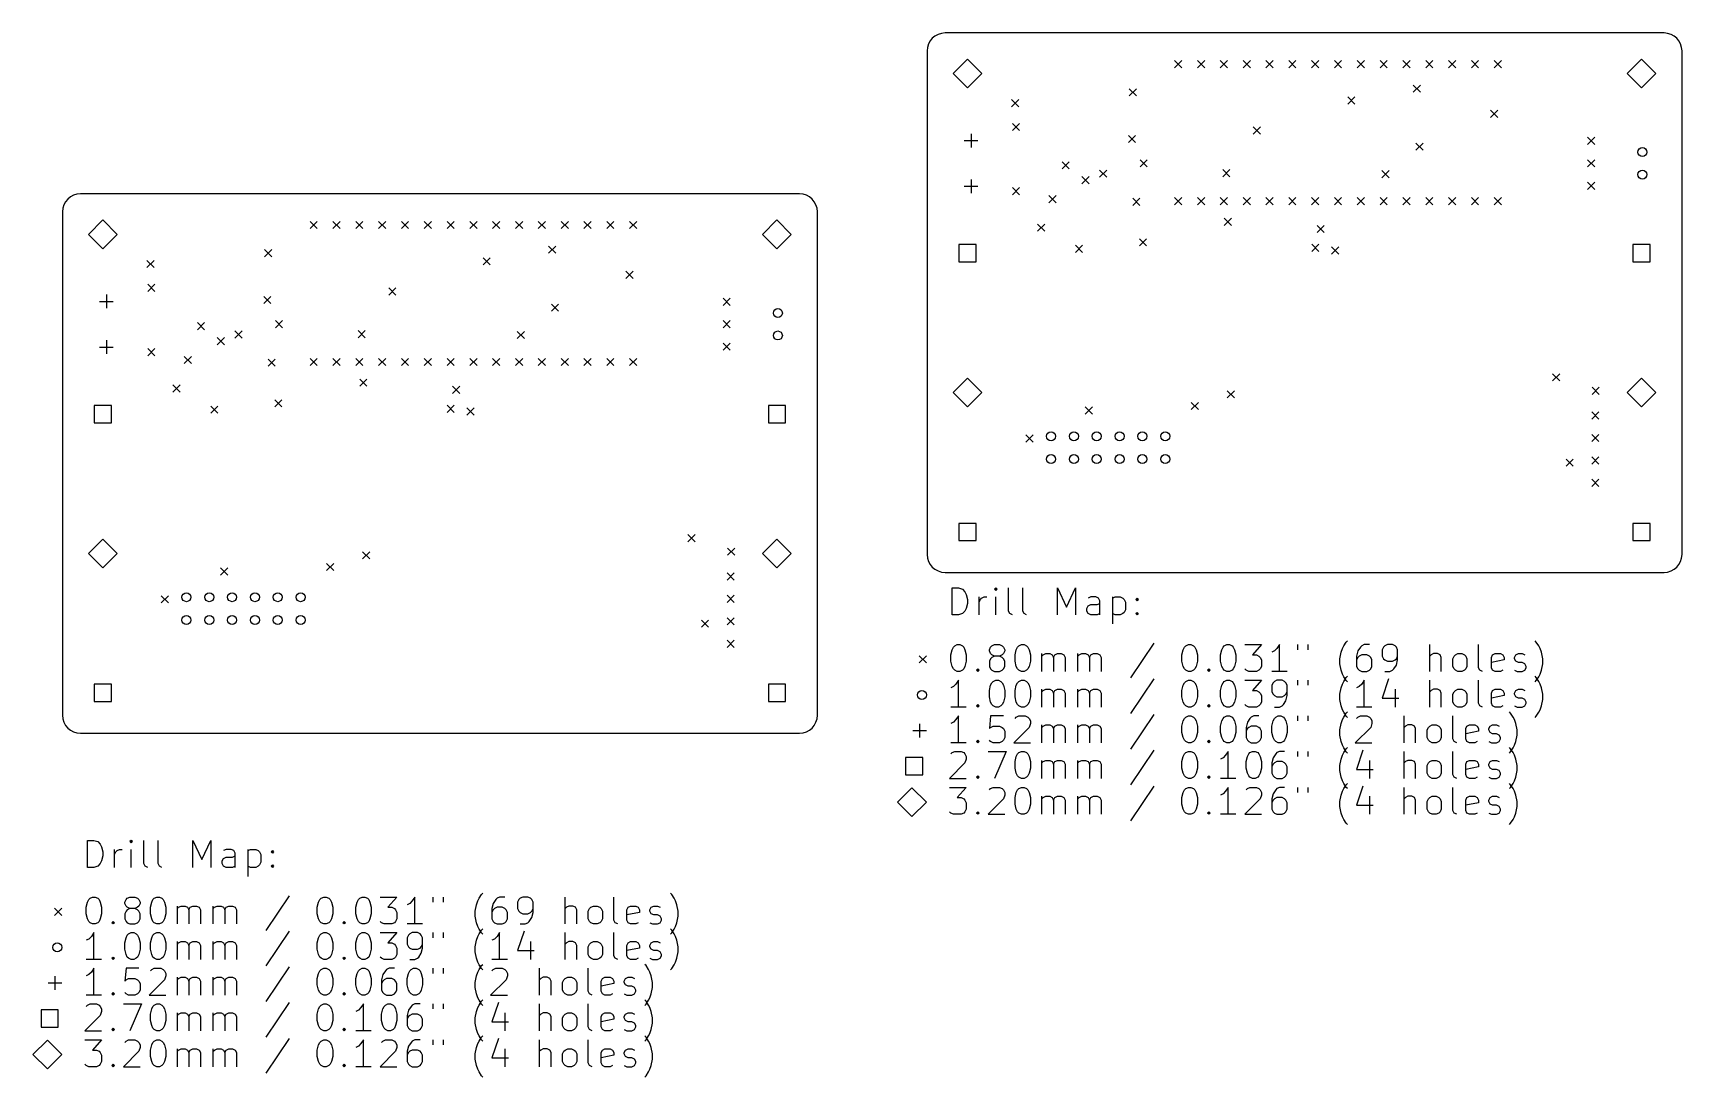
# Model space of a CAD drawing. Extents: x 74 to 257, y -187 to -71.
import ezdxf

# ---------------------------------------------------------------- set-up
doc = ezdxf.new("R2010")
doc.units = 0
doc.header["$MEASUREMENT"] = 0
doc.layers.add('BLACK', color=7, linetype='CONTINUOUS')

msp = doc.modelspace()

# ---------------------------------------------------------------- linework, layer by layer
at = {"layer": 'BLACK', "linetype": 'CONTINUOUS'}
for p, q in [((255.3, -70.7), (175.3, -70.7)), ((173.3, -72.7), (173.3, -128.7)), ((257.3, -128.7), (257.3, -72.7)), ((177.8, -73.6), (176.2, -75.2)), ((176.2, -75.2), (177.8, -76.8)), ((179.4, -75.2), (177.8, -73.6)), ((177.8, -76.8), (179.4, -75.2)), ((200.85, -73.76), (201.65, -74.56)), ((201.65, -73.76), (200.85, -74.56)), ((204.19, -73.76), (203.39, -74.56)), ((203.39, -73.76), (204.19, -74.56)), ((206.73, -73.76), (205.93, -74.56)), ((205.93, -73.76), (206.73, -74.56)), ((209.27, -73.76), (208.47, -74.56)), ((208.47, -73.76), (209.27, -74.56)), ((211.01, -73.76), (211.81, -74.56)), ((211.81, -73.76), (211.01, -74.56)), ((214.35, -73.76), (213.55, -74.56)), ((213.55, -73.76), (214.35, -74.56)), ((216.89, -73.76), (216.09, -74.56)), ((216.09, -73.76), (216.89, -74.56)), ((218.63, -73.76), (219.43, -74.56)), ((219.43, -73.76), (218.63, -74.56)), ((221.17, -73.76), (221.97, -74.56)), ((221.97, -73.76), (221.17, -74.56)), ((224.51, -73.76), (223.71, -74.56)), ((223.71, -73.76), (224.51, -74.56)), ((227.05, -73.76), (226.25, -74.56)), ((226.25, -73.76), (227.05, -74.56)), ((228.79, -73.76), (229.59, -74.56)), ((229.59, -73.76), (228.79, -74.56)), ((232.13, -73.76), (231.33, -74.56)), ((231.33, -73.76), (232.13, -74.56)), ((234.67, -73.76), (233.87, -74.56)), ((233.87, -73.76), (234.67, -74.56)), ((237.21, -73.76), (236.41, -74.56)), ((236.41, -73.76), (237.21, -74.56)), ((252.8, -73.6), (251.2, -75.2)), ((251.2, -75.2), (252.8, -76.8)), ((254.4, -75.2), (252.8, -73.6)), ((252.8, -76.8), (254.4, -75.2)), ((195.8, -76.9), (196.6, -77.7)), ((196.6, -76.9), (195.8, -77.7)), ((227.4, -76.5), (228.2, -77.3)), ((228.2, -76.5), (227.4, -77.3)), ((183.5, -78.1), (182.7, -78.9)), ((182.7, -78.1), (183.5, -78.9)), ((220.9, -77.8), (220.1, -78.6)), ((220.1, -77.8), (220.9, -78.6)), ((236.8, -79.3), (236, -80.1)), ((236, -79.3), (236.8, -80.1)), ((178.2, -81.9), (178.2, -83.42)), ((182.8, -80.75), (183.6, -81.55)), ((183.6, -80.75), (182.8, -81.55)), ((196.5, -82.1), (195.7, -82.9)), ((195.7, -82.1), (196.5, -82.9)), ((210.4, -81.15), (209.6, -81.95)), ((209.6, -81.15), (210.4, -81.95)), ((247.6, -82.3), (246.8, -83.1)), ((246.8, -82.3), (247.6, -83.1)), ((177.44, -82.66), (178.96, -82.66)), ((227.7, -82.95), (228.5, -83.75)), ((228.5, -82.95), (227.7, -83.75)), ((189.125, -85.02), (188.325, -85.82)), ((188.325, -85.02), (189.125, -85.82)), ((193.3, -85.95), (192.5, -86.75)), ((192.5, -85.95), (193.3, -86.75)), ((197, -84.8), (197.8, -85.6)), ((197.8, -84.8), (197, -85.6)), ((207, -85.9), (206.2, -86.7)), ((206.2, -85.9), (207, -86.7)), ((224.7, -86), (223.9, -86.8)), ((223.9, -86), (224.7, -86.8)), ((247.6, -84.8), (246.8, -85.6)), ((246.8, -84.8), (247.6, -85.6)), ((177.44, -87.74), (178.96, -87.74)), ((178.2, -86.98), (178.2, -88.5)), ((182.8, -87.9), (183.6, -88.7)), ((183.6, -87.9), (182.8, -88.7)), ((190.531, -86.671), (191.331, -87.471)), ((191.331, -86.671), (190.531, -87.471)), ((246.8, -87.3), (247.6, -88.1)), ((247.6, -87.3), (246.8, -88.1)), ((159.1, -88.6), (79.1, -88.6)), ((187.65, -88.775), (186.85, -89.575)), ((186.85, -88.775), (187.65, -89.575)), ((196.98, -89.075), (196.18, -89.875)), ((196.18, -89.075), (196.98, -89.875)), ((201.65, -89), (200.85, -89.8)), ((200.85, -89), (201.65, -89.8)), ((203.39, -89), (204.19, -89.8)), ((204.19, -89), (203.39, -89.8)), ((206.73, -89), (205.93, -89.8)), ((205.93, -89), (206.73, -89.8)), ((208.47, -89), (209.27, -89.8)), ((209.27, -89), (208.47, -89.8)), ((211.81, -89), (211.01, -89.8)), ((211.01, -89), (211.81, -89.8)), ((213.55, -89), (214.35, -89.8)), ((214.35, -89), (213.55, -89.8)), ((216.89, -89), (216.09, -89.8)), ((216.09, -89), (216.89, -89.8)), ((218.63, -89), (219.43, -89.8)), ((219.43, -89), (218.63, -89.8)), ((221.17, -89), (221.97, -89.8)), ((221.97, -89), (221.17, -89.8)), ((224.51, -89), (223.71, -89.8)), ((223.71, -89), (224.51, -89.8)), ((227.05, -89), (226.25, -89.8)), ((226.25, -89), (227.05, -89.8)), ((228.79, -89), (229.59, -89.8)), ((229.59, -89), (228.79, -89.8)), ((232.13, -89), (231.33, -89.8)), ((231.33, -89), (232.13, -89.8)), ((233.87, -89), (234.67, -89.8)), ((234.67, -89), (233.87, -89.8)), ((236.41, -89), (237.21, -89.8)), ((237.21, -89), (236.41, -89.8)), ((77.1, -90.6), (77.1, -146.6)), ((81.6, -91.5), (80, -93.1)), ((83.2, -93.1), (81.6, -91.5)), ((104.65, -91.66), (105.45, -92.46)), ((105.45, -91.66), (104.65, -92.46)), ((107.19, -91.66), (107.99, -92.46)), ((107.99, -91.66), (107.19, -92.46)), ((109.73, -91.66), (110.53, -92.46)), ((110.53, -91.66), (109.73, -92.46)), ((112.27, -91.66), (113.07, -92.46)), ((113.07, -91.66), (112.27, -92.46)), ((114.81, -91.66), (115.61, -92.46)), ((115.61, -91.66), (114.81, -92.46)), ((117.35, -91.66), (118.15, -92.46)), ((118.15, -91.66), (117.35, -92.46)), ((119.89, -91.66), (120.69, -92.46)), ((120.69, -91.66), (119.89, -92.46)), ((122.43, -91.66), (123.23, -92.46)), ((123.23, -91.66), (122.43, -92.46)), ((124.97, -91.66), (125.77, -92.46)), ((125.77, -91.66), (124.97, -92.46)), ((127.51, -91.66), (128.31, -92.46)), ((128.31, -91.66), (127.51, -92.46)), ((130.05, -91.66), (130.85, -92.46)), ((130.85, -91.66), (130.05, -92.46)), ((132.59, -91.66), (133.39, -92.46)), ((133.39, -91.66), (132.59, -92.46)), ((135.13, -91.66), (135.93, -92.46)), ((135.93, -91.66), (135.13, -92.46)), ((137.67, -91.66), (138.47, -92.46)), ((138.47, -91.66), (137.67, -92.46)), ((140.21, -91.66), (141.01, -92.46)), ((141.01, -91.66), (140.21, -92.46)), ((156.6, -91.5), (155, -93.1)), ((158.2, -93.1), (156.6, -91.5)), ((161.1, -146.6), (161.1, -90.6)), ((207.174, -91.299), (206.374, -92.099)), ((206.374, -91.299), (207.174, -92.099)), ((80, -93.1), (81.6, -94.7)), ((81.6, -94.7), (83.2, -93.1)), ((155, -93.1), (156.6, -94.7)), ((156.6, -94.7), (158.2, -93.1)), ((185.6, -91.95), (186.4, -92.75)), ((186.4, -91.95), (185.6, -92.75)), ((217.5, -92.1), (216.7, -92.9)), ((216.7, -92.1), (217.5, -92.9)), ((99.6, -94.8), (100.4, -95.6)), ((100.4, -94.8), (99.6, -95.6)), ((131.2, -94.4), (132, -95.2)), ((132, -94.4), (131.2, -95.2)), ((178.755, -94.245), (176.845, -94.245)), ((176.845, -94.245), (176.845, -96.155)), ((178.755, -96.155), (178.755, -94.245)), ((189.8, -94.3), (190.6, -95.1)), ((190.6, -94.3), (189.8, -95.1)), ((196.925, -93.59), (197.725, -94.39)), ((197.725, -93.59), (196.925, -94.39)), ((216.9, -94.2), (216.1, -95)), ((216.1, -94.2), (216.9, -95)), ((218.3, -94.5), (219.1, -95.3)), ((219.1, -94.5), (218.3, -95.3)), ((251.845, -94.245), (251.845, -96.155)), ((253.755, -94.245), (251.845, -94.245)), ((253.755, -96.155), (253.755, -94.245)), ((86.5, -96), (87.3, -96.8)), ((87.3, -96), (86.5, -96.8)), ((123.9, -95.7), (124.7, -96.5)), ((124.7, -95.7), (123.9, -96.5)), ((139.8, -97.2), (140.6, -98)), ((140.6, -97.2), (139.8, -98)), ((176.845, -96.155), (178.755, -96.155)), ((251.845, -96.155), (253.755, -96.155)), ((86.6, -98.65), (87.4, -99.45)), ((87.4, -98.65), (86.6, -99.45)), ((113.4, -99.05), (114.2, -99.85)), ((114.2, -99.05), (113.4, -99.85)), ((81.24, -100.56), (82.76, -100.56)), ((82, -99.8), (82, -101.32)), ((99.5, -100), (100.3, -100.8)), ((100.3, -100), (99.5, -100.8)), ((131.5, -100.85), (132.3, -101.65)), ((132.3, -100.85), (131.5, -101.65)), ((150.6, -100.2), (151.4, -101)), ((151.4, -100.2), (150.6, -101)), ((100.8, -102.7), (101.6, -103.5)), ((101.6, -102.7), (100.8, -103.5)), ((150.6, -102.7), (151.4, -103.5)), ((151.4, -102.7), (150.6, -103.5)), ((92.125, -102.92), (92.925, -103.72)), ((92.925, -102.92), (92.125, -103.72)), ((94.3307, -104.571), (95.1307, -105.371)), ((95.1307, -104.571), (94.3307, -105.371)), ((96.3, -103.85), (97.1, -104.65)), ((97.1, -103.85), (96.3, -104.65)), ((110, -103.8), (110.8, -104.6)), ((110.8, -103.8), (110, -104.6)), ((127.7, -103.9), (128.5, -104.7)), ((128.5, -103.9), (127.7, -104.7)), ((81.24, -105.64), (82.76, -105.64)), ((82, -104.88), (82, -106.4)), ((86.6, -105.8), (87.4, -106.6)), ((87.4, -105.8), (86.6, -106.6)), ((150.6, -105.2), (151.4, -106)), ((151.4, -105.2), (150.6, -106)), ((90.65, -106.675), (91.45, -107.475)), ((91.45, -106.675), (90.65, -107.475)), ((99.98, -106.975), (100.78, -107.775)), ((100.78, -106.975), (99.98, -107.775)), ((104.65, -106.9), (105.45, -107.7)), ((105.45, -106.9), (104.65, -107.7)), ((107.19, -106.9), (107.99, -107.7)), ((107.99, -106.9), (107.19, -107.7)), ((109.73, -106.9), (110.53, -107.7)), ((110.53, -106.9), (109.73, -107.7)), ((112.27, -106.9), (113.07, -107.7)), ((113.07, -106.9), (112.27, -107.7)), ((114.81, -106.9), (115.61, -107.7)), ((115.61, -106.9), (114.81, -107.7)), ((117.35, -106.9), (118.15, -107.7)), ((118.15, -106.9), (117.35, -107.7)), ((119.89, -106.9), (120.69, -107.7)), ((120.69, -106.9), (119.89, -107.7)), ((122.43, -106.9), (123.23, -107.7)), ((123.23, -106.9), (122.43, -107.7)), ((124.97, -106.9), (125.77, -107.7)), ((125.77, -106.9), (124.97, -107.7)), ((127.51, -106.9), (128.31, -107.7)), ((128.31, -106.9), (127.51, -107.7)), ((130.05, -106.9), (130.85, -107.7)), ((130.85, -106.9), (130.05, -107.7)), ((132.59, -106.9), (133.39, -107.7)), ((133.39, -106.9), (132.59, -107.7)), ((135.13, -106.9), (135.93, -107.7)), ((135.93, -106.9), (135.13, -107.7)), ((137.67, -106.9), (138.47, -107.7)), ((138.47, -106.9), (137.67, -107.7)), ((140.21, -106.9), (141.01, -107.7)), ((141.01, -106.9), (140.21, -107.7)), ((89.3996, -109.85), (90.1996, -110.65)), ((90.1996, -109.85), (89.3996, -110.65)), ((110.174, -109.199), (110.974, -109.999)), ((110.974, -109.199), (110.174, -109.999)), ((120.5, -110), (121.3, -110.8)), ((121.3, -110), (120.5, -110.8)), ((177.8, -109.1), (176.2, -110.7)), ((179.4, -110.7), (177.8, -109.1)), ((243.7, -108.6), (242.9, -109.4)), ((242.9, -108.6), (243.7, -109.4)), ((252.8, -109.1), (251.2, -110.7)), ((254.4, -110.7), (252.8, -109.1)), ((100.725, -111.49), (101.525, -112.29)), ((101.525, -111.49), (100.725, -112.29)), ((176.2, -110.7), (177.8, -112.3)), ((177.8, -112.3), (179.4, -110.7)), ((203.5, -111.8), (202.7, -112.6)), ((202.7, -111.8), (203.5, -112.6)), ((206.7, -110.5), (207.5, -111.3)), ((207.5, -110.5), (206.7, -111.3)), ((247.3, -110.1), (248.1, -110.9)), ((248.1, -110.1), (247.3, -110.9)), ((251.2, -110.7), (252.8, -112.3)), ((252.8, -112.3), (254.4, -110.7)), ((82.5546, -112.145), (80.6454, -112.145)), ((80.6454, -112.145), (80.6454, -114.055)), ((82.5546, -114.055), (82.5546, -112.145)), ((93.6, -112.2), (94.4, -113)), ((94.4, -112.2), (93.6, -113)), ((119.9, -112.1), (120.7, -112.9)), ((120.7, -112.1), (119.9, -112.9)), ((122.1, -112.4), (122.9, -113.2)), ((122.9, -112.4), (122.1, -113.2)), ((157.555, -112.145), (155.645, -112.145)), ((155.645, -112.145), (155.645, -114.055)), ((157.555, -114.055), (157.555, -112.145)), ((190.9, -112.3), (191.7, -113.1)), ((191.7, -112.3), (190.9, -113.1)), ((248.05, -112.85), (247.25, -113.65)), ((247.25, -112.85), (248.05, -113.65)), ((80.6454, -114.055), (82.5546, -114.055)), ((155.645, -114.055), (157.555, -114.055)), ((185.1, -115.4), (184.3, -116.2)), ((184.3, -115.4), (185.1, -116.2)), ((247.25, -115.35), (248.05, -116.15)), ((248.05, -115.35), (247.25, -116.15)), ((245.2, -118.1), (244.4, -118.9)), ((244.4, -118.1), (245.2, -118.9)), ((247.25, -117.85), (248.05, -118.65)), ((248.05, -117.85), (247.25, -118.65)), ((248.05, -120.35), (247.25, -121.15)), ((247.25, -120.35), (248.05, -121.15)), ((146.7, -126.5), (147.5, -127.3)), ((147.5, -126.5), (146.7, -127.3)), ((178.755, -125.245), (176.845, -125.245)), ((176.845, -125.245), (176.845, -127.155)), ((178.755, -127.155), (178.755, -125.245)), ((251.845, -125.245), (251.845, -127.155)), ((253.755, -125.245), (251.845, -125.245)), ((253.755, -127.155), (253.755, -125.245)), ((81.6, -127), (80, -128.6)), ((83.2, -128.6), (81.6, -127)), ((110.5, -128.4), (111.3, -129.2)), ((111.3, -128.4), (110.5, -129.2)), ((151.1, -128), (151.9, -128.8)), ((151.9, -128), (151.1, -128.8)), ((156.6, -127), (155, -128.6)), ((158.2, -128.6), (156.6, -127)), ((176.845, -127.155), (178.755, -127.155)), ((251.845, -127.155), (253.755, -127.155)), ((80, -128.6), (81.6, -130.2)), ((81.6, -130.2), (83.2, -128.6)), ((94.7, -130.2), (95.5, -131)), ((95.5, -130.2), (94.7, -131)), ((106.5, -129.7), (107.3, -130.5)), ((107.3, -129.7), (106.5, -130.5)), ((155, -128.6), (156.6, -130.2)), ((156.6, -130.2), (158.2, -128.6)), ((151.05, -130.75), (151.85, -131.55)), ((151.85, -130.75), (151.05, -131.55)), ((175.298, -130.7), (255.3, -130.7)), ((88.1, -133.3), (88.9, -134.1)), ((88.9, -133.3), (88.1, -134.1)), ((151.05, -133.25), (151.85, -134.05)), ((151.85, -133.25), (151.05, -134.05)), ((176.089, -132.432), (176.804, -132.432)), ((176.089, -135.432), (176.089, -132.432)), ((176.804, -132.432), (177.232, -132.575)), ((177.232, -132.575), (177.518, -132.861)), ((177.518, -132.861), (177.661, -133.146)), ((177.661, -133.146), (177.804, -133.718)), ((177.804, -133.718), (177.804, -134.146)), ((179.089, -135.432), (179.089, -133.432)), ((179.089, -134.004), (179.232, -133.718)), ((179.232, -133.718), (179.375, -133.575)), ((179.375, -133.575), (179.661, -133.432)), ((179.661, -133.432), (179.946, -133.432)), ((180.946, -132.432), (180.804, -132.575)), ((180.804, -132.575), (180.946, -132.718)), ((180.946, -132.432), (180.946, -132.718)), ((181.089, -132.575), (180.946, -132.432)), ((180.946, -132.718), (181.089, -132.575)), ((180.946, -135.432), (180.946, -133.432)), ((182.375, -135.004), (182.375, -132.432)), ((183.946, -135.004), (183.946, -132.432)), ((187.804, -135.432), (187.804, -132.432)), ((187.804, -132.432), (188.804, -134.575)), ((188.804, -134.575), (189.804, -132.432)), ((189.804, -132.432), (189.804, -135.432)), ((191.518, -133.432), (191.232, -133.575)), ((192.089, -133.432), (191.518, -133.432)), ((192.375, -133.575), (192.089, -133.432)), ((192.518, -133.861), (192.375, -133.575)), ((192.518, -135.432), (192.518, -133.861)), ((193.946, -133.575), (194.232, -133.432)), ((193.946, -133.432), (193.946, -136.432)), ((194.232, -133.432), (194.804, -133.432)), ((194.804, -133.432), (195.089, -133.575)), ((195.089, -133.575), (195.232, -133.718)), ((195.232, -133.718), (195.375, -134.004)), ((196.518, -133.718), (196.661, -133.575)), ((196.661, -133.861), (196.518, -133.718)), ((196.661, -133.575), (196.804, -133.718)), ((196.661, -133.575), (196.661, -133.861)), ((196.804, -133.718), (196.661, -133.861)), ((151.05, -135.75), (151.85, -136.55)), ((151.85, -135.75), (151.05, -136.55)), ((176.804, -135.432), (176.089, -135.432)), ((177.232, -135.289), (176.804, -135.432)), ((177.518, -135.004), (177.232, -135.289)), ((177.661, -134.718), (177.518, -135.004)), ((177.804, -134.146), (177.661, -134.718)), ((182.518, -135.289), (182.375, -135.004)), ((182.804, -135.432), (182.518, -135.289)), ((184.089, -135.289), (183.946, -135.004)), ((184.375, -135.432), (184.089, -135.289)), ((191.089, -134.718), (191.232, -134.432)), ((191.089, -135.004), (191.089, -134.718)), ((191.232, -135.289), (191.089, -135.004)), ((191.232, -134.432), (191.518, -134.289)), ((191.518, -135.432), (191.232, -135.289)), ((191.518, -134.289), (192.232, -134.289)), ((192.232, -135.432), (191.518, -135.432)), ((192.232, -134.289), (192.518, -134.146)), ((192.518, -135.289), (192.232, -135.432)), ((194.232, -135.432), (193.946, -135.289)), ((194.804, -135.432), (194.232, -135.432)), ((195.089, -135.289), (194.804, -135.432)), ((195.232, -135.146), (195.089, -135.289)), ((195.375, -134.861), (195.232, -135.146)), ((195.375, -134.004), (195.375, -134.861)), ((196.518, -135.289), (196.661, -135.146)), ((196.661, -135.432), (196.518, -135.289)), ((196.661, -135.146), (196.804, -135.289)), ((196.661, -135.146), (196.661, -135.432)), ((196.804, -135.289), (196.661, -135.432)), ((148.2, -136), (149, -136.8)), ((149, -136), (148.2, -136.8)), ((151.05, -138.25), (151.85, -139.05)), ((151.85, -138.25), (151.05, -139.05)), ((175.946, -139.875), (176.089, -139.304)), ((176.089, -139.304), (176.232, -139.018)), ((176.232, -139.018), (176.375, -138.875)), ((176.375, -138.875), (176.661, -138.732)), ((176.661, -138.732), (176.946, -138.732)), ((176.946, -138.732), (177.232, -138.875)), ((177.232, -138.875), (177.375, -139.018)), ((177.375, -139.018), (177.518, -139.304)), ((177.518, -139.304), (177.661, -139.875)), ((180.232, -139.304), (180.375, -139.018)), ((180.232, -139.446), (180.232, -139.304)), ((180.375, -139.018), (180.518, -138.875)), ((180.518, -138.875), (180.804, -138.732)), ((180.804, -138.732), (181.375, -138.732)), ((181.375, -138.732), (181.661, -138.875)), ((181.661, -138.875), (181.804, -139.018)), ((181.804, -139.018), (181.946, -139.304)), ((181.946, -139.304), (181.946, -139.446)), ((183.089, -139.875), (183.232, -139.304)), ((183.232, -139.304), (183.375, -139.018)), ((183.375, -139.018), (183.518, -138.875)), ((183.518, -138.875), (183.804, -138.732)), ((183.804, -138.732), (184.089, -138.732)), ((184.089, -138.732), (184.375, -138.875)), ((184.375, -138.875), (184.518, -139.018)), ((184.518, -139.018), (184.661, -139.304)), ((184.661, -139.304), (184.804, -139.875)), ((198.518, -138.589), (195.946, -142.446)), ((201.661, -139.875), (201.804, -139.304)), ((201.804, -139.304), (201.946, -139.018)), ((201.946, -139.018), (202.089, -138.875)), ((202.089, -138.875), (202.375, -138.732)), ((202.375, -138.732), (202.661, -138.732)), ((202.661, -138.732), (202.946, -138.875)), ((202.946, -138.875), (203.089, -139.018)), ((203.089, -139.018), (203.232, -139.304)), ((203.232, -139.304), (203.375, -139.875)), ((205.946, -139.875), (206.089, -139.304)), ((206.089, -139.304), (206.232, -139.018)), ((206.232, -139.018), (206.375, -138.875)), ((206.375, -138.875), (206.661, -138.732)), ((206.661, -138.732), (206.946, -138.732)), ((206.946, -138.732), (207.232, -138.875)), ((207.232, -138.875), (207.375, -139.018)), ((207.375, -139.018), (207.518, -139.304)), ((207.518, -139.304), (207.661, -139.875)), ((208.661, -138.732), (210.518, -138.732)), ((210.518, -138.732), (209.518, -139.875)), ((212.232, -139.161), (211.946, -139.446)), ((212.518, -138.732), (212.232, -139.161)), ((212.518, -141.732), (212.518, -138.732)), ((214.518, -138.732), (214.518, -139.304)), ((215.661, -138.732), (215.661, -139.304)), ((219.375, -139.589), (219.518, -139.161)), ((219.518, -139.161), (219.661, -138.875)), ((219.661, -138.875), (219.946, -138.446)), ((219.946, -138.446), (220.089, -138.304)), ((221.518, -139.018), (221.232, -139.446)), ((221.661, -138.875), (221.518, -139.018)), ((221.946, -138.732), (221.661, -138.875)), ((222.518, -138.732), (221.946, -138.732)), ((224.089, -139.018), (223.946, -139.304)), ((223.946, -139.304), (223.946, -140.018)), ((224.232, -138.875), (224.089, -139.018)), ((224.518, -138.732), (224.232, -138.875)), ((225.089, -138.732), (224.518, -138.732)), ((225.375, -138.875), (225.089, -138.732)), ((225.518, -139.018), (225.375, -138.875)), ((225.661, -139.304), (225.518, -139.018)), ((225.661, -140.446), (225.661, -139.304)), ((229.232, -141.732), (229.232, -138.732)), ((234.661, -141.304), (234.661, -138.732)), ((241.089, -138.446), (240.946, -138.304)), ((241.375, -138.875), (241.089, -138.446)), ((241.518, -139.161), (241.375, -138.875)), ((241.661, -139.589), (241.518, -139.161)), ((173.225, -139.975), (172.425, -140.775)), ((172.425, -139.975), (173.225, -140.775)), ((175.946, -140.589), (175.946, -139.875)), ((176.089, -141.161), (175.946, -140.589)), ((176.232, -141.446), (176.089, -141.161)), ((177.518, -141.161), (177.375, -141.446)), ((177.661, -140.589), (177.518, -141.161)), ((177.661, -139.875), (177.661, -140.589)), ((180.375, -139.732), (180.232, -139.446)), ((180.375, -140.304), (180.232, -140.589)), ((180.232, -140.589), (180.232, -141.161)), ((180.232, -141.161), (180.375, -141.446)), ((180.518, -139.875), (180.375, -139.732)), ((180.518, -140.161), (180.375, -140.304)), ((180.804, -140.018), (180.518, -139.875)), ((180.804, -140.018), (180.518, -140.161)), ((181.375, -140.018), (180.804, -140.018)), ((181.661, -139.875), (181.375, -140.018)), ((181.661, -140.161), (181.375, -140.018)), ((181.804, -139.732), (181.661, -139.875)), ((181.804, -140.304), (181.661, -140.161)), ((181.946, -139.446), (181.804, -139.732)), ((181.946, -140.589), (181.804, -140.304)), ((181.804, -141.446), (181.946, -141.161)), ((181.946, -141.161), (181.946, -140.589)), ((183.089, -140.589), (183.089, -139.875)), ((183.232, -141.161), (183.089, -140.589)), ((183.375, -141.446), (183.232, -141.161)), ((184.661, -141.161), (184.518, -141.446)), ((184.804, -140.589), (184.661, -141.161)), ((184.804, -139.875), (184.804, -140.589)), ((186.089, -141.732), (186.089, -139.732)), ((186.089, -140.018), (186.232, -139.875)), ((186.232, -139.875), (186.518, -139.732)), ((186.518, -139.732), (186.946, -139.732)), ((186.946, -139.732), (187.232, -139.875)), ((187.232, -139.875), (187.375, -140.161)), ((187.375, -140.161), (187.518, -139.875)), ((187.375, -140.161), (187.375, -141.732)), ((187.518, -139.875), (187.804, -139.732)), ((187.804, -139.732), (188.232, -139.732)), ((188.232, -139.732), (188.518, -139.875)), ((188.518, -139.875), (188.661, -140.161)), ((188.661, -140.161), (188.661, -141.732)), ((190.089, -141.732), (190.089, -139.732)), ((190.089, -140.018), (190.232, -139.875)), ((190.232, -139.875), (190.518, -139.732)), ((190.518, -139.732), (190.946, -139.732)), ((190.946, -139.732), (191.232, -139.875)), ((191.232, -139.875), (191.375, -140.161)), ((191.375, -140.161), (191.518, -139.875)), ((191.375, -140.161), (191.375, -141.732)), ((191.518, -139.875), (191.804, -139.732)), ((191.804, -139.732), (192.232, -139.732)), ((192.232, -139.732), (192.518, -139.875)), ((192.518, -139.875), (192.661, -140.161)), ((192.661, -140.161), (192.661, -141.732)), ((201.661, -140.589), (201.661, -139.875)), ((201.804, -141.161), (201.661, -140.589)), ((201.946, -141.446), (201.804, -141.161)), ((203.232, -141.161), (203.089, -141.446)), ((203.375, -140.589), (203.232, -141.161)), ((203.375, -139.875), (203.375, -140.589)), ((205.946, -140.589), (205.946, -139.875)), ((206.089, -141.161), (205.946, -140.589)), ((206.232, -141.446), (206.089, -141.161)), ((207.518, -141.161), (207.375, -141.446)), ((207.661, -140.589), (207.518, -141.161)), ((207.661, -139.875), (207.661, -140.589)), ((209.518, -139.875), (209.946, -139.875)), ((209.946, -139.875), (210.232, -140.018)), ((210.232, -140.018), (210.375, -140.161)), ((210.375, -140.161), (210.518, -140.446)), ((210.518, -141.161), (210.375, -141.446)), ((210.518, -140.446), (210.518, -141.161)), ((211.946, -139.446), (211.661, -139.589)), ((219.232, -140.304), (219.375, -139.589)), ((219.232, -140.875), (219.232, -140.304)), ((219.375, -141.589), (219.232, -140.875)), ((221.232, -139.446), (221.089, -140.018)), ((221.089, -140.018), (221.089, -141.161)), ((221.232, -140.161), (221.089, -140.446)), ((221.089, -141.161), (221.232, -141.446)), ((221.375, -140.018), (221.232, -140.161)), ((221.661, -139.875), (221.375, -140.018)), ((222.232, -139.875), (221.661, -139.875)), ((222.518, -140.018), (222.232, -139.875)), ((222.661, -140.161), (222.518, -140.018)), ((222.804, -140.446), (222.661, -140.161)), ((222.661, -141.446), (222.804, -141.161)), ((222.804, -141.161), (222.804, -140.446)), ((223.946, -140.018), (224.089, -140.304)), ((224.089, -140.304), (224.232, -140.446)), ((224.232, -140.446), (224.518, -140.589)), ((224.518, -140.589), (225.089, -140.589)), ((225.089, -140.589), (225.375, -140.446)), ((225.232, -141.446), (225.518, -141.018)), ((225.375, -140.446), (225.518, -140.304)), ((225.518, -140.304), (225.661, -140.018)), ((225.518, -141.018), (225.661, -140.446)), ((229.375, -139.875), (229.232, -140.018)), ((229.661, -139.732), (229.375, -139.875)), ((230.089, -139.732), (229.661, -139.732)), ((230.375, -139.875), (230.089, -139.732)), ((230.518, -140.161), (230.375, -139.875)), ((230.518, -141.732), (230.518, -140.161)), ((231.804, -140.304), (231.946, -140.018)), ((231.804, -141.161), (231.804, -140.304)), ((231.946, -141.446), (231.804, -141.161)), ((231.946, -140.018), (232.089, -139.875)), ((232.089, -139.875), (232.375, -139.732)), ((232.375, -139.732), (232.804, -139.732)), ((232.804, -139.732), (233.089, -139.875)), ((233.089, -139.875), (233.232, -140.018)), ((233.232, -140.018), (233.375, -140.304)), ((233.375, -141.161), (233.232, -141.446)), ((233.375, -140.304), (233.375, -141.161)), ((236.089, -140.161), (236.232, -139.875)), ((236.089, -141.304), (236.089, -140.161)), ((237.518, -140.446), (236.089, -140.732)), ((236.232, -139.875), (236.518, -139.732)), ((236.518, -139.732), (237.089, -139.732)), ((237.089, -139.732), (237.375, -139.875)), ((237.375, -139.875), (237.518, -140.161)), ((237.518, -140.161), (237.518, -140.446)), ((238.661, -140.161), (238.804, -139.875)), ((238.661, -140.304), (238.661, -140.161)), ((238.804, -140.589), (238.661, -140.304)), ((238.804, -139.875), (239.089, -139.732)), ((239.089, -140.732), (238.804, -140.589)), ((239.089, -139.732), (239.518, -139.732)), ((239.518, -140.732), (239.089, -140.732)), ((239.518, -139.732), (239.804, -139.875)), ((239.804, -140.875), (239.518, -140.732)), ((239.946, -141.161), (239.804, -140.875)), ((239.946, -141.304), (239.946, -141.161)), ((241.804, -140.304), (241.661, -139.589)), ((241.661, -141.589), (241.804, -140.875)), ((241.804, -140.875), (241.804, -140.304)), ((176.375, -141.589), (176.232, -141.446)), ((176.661, -141.732), (176.375, -141.589)), ((176.804, -142.692), (176.518, -143.121)), ((176.946, -141.732), (176.661, -141.732)), ((176.804, -145.692), (176.804, -142.692)), ((177.232, -141.589), (176.946, -141.732)), ((177.375, -141.446), (177.232, -141.589)), ((178.804, -141.589), (178.946, -141.446)), ((178.946, -141.732), (178.804, -141.589)), ((178.946, -141.446), (179.089, -141.589)), ((178.946, -141.446), (178.946, -141.732)), ((179.089, -141.589), (178.946, -141.732)), ((180.375, -141.446), (180.518, -141.589)), ((180.375, -143.264), (180.518, -142.978)), ((180.518, -141.589), (180.804, -141.732)), ((180.518, -142.978), (180.661, -142.835)), ((180.661, -142.835), (180.946, -142.692)), ((180.804, -141.732), (181.375, -141.732)), ((180.946, -142.692), (181.232, -142.692)), ((181.232, -142.692), (181.518, -142.835)), ((181.375, -141.732), (181.661, -141.589)), ((181.518, -142.835), (181.661, -142.978)), ((181.661, -141.589), (181.804, -141.446)), ((181.661, -142.978), (181.804, -143.264)), ((183.232, -143.264), (183.375, -142.978)), ((183.518, -141.589), (183.375, -141.446)), ((183.375, -142.978), (183.518, -142.835)), ((183.804, -141.732), (183.518, -141.589)), ((183.518, -142.835), (183.804, -142.692)), ((184.089, -141.732), (183.804, -141.732)), ((183.804, -142.692), (184.089, -142.692)), ((184.375, -141.589), (184.089, -141.732)), ((184.089, -142.692), (184.375, -142.835)), ((184.518, -141.446), (184.375, -141.589)), ((184.375, -142.835), (184.518, -142.978)), ((184.518, -142.978), (184.661, -143.264)), ((198.518, -142.549), (195.946, -146.406)), ((201.804, -143.264), (201.946, -142.978)), ((202.089, -141.589), (201.946, -141.446)), ((201.946, -142.978), (202.089, -142.835)), ((202.375, -141.732), (202.089, -141.589)), ((202.089, -142.835), (202.375, -142.692)), ((202.661, -141.732), (202.375, -141.732)), ((202.375, -142.692), (202.661, -142.692)), ((202.946, -141.589), (202.661, -141.732)), ((202.661, -142.692), (202.946, -142.835)), ((203.089, -141.446), (202.946, -141.589)), ((202.946, -142.835), (203.089, -142.978)), ((203.089, -142.978), (203.232, -143.264)), ((204.518, -141.589), (204.661, -141.446)), ((204.661, -141.732), (204.518, -141.589)), ((204.661, -141.446), (204.804, -141.589)), ((204.661, -141.446), (204.661, -141.732)), ((204.804, -141.589), (204.661, -141.732)), ((206.089, -143.264), (206.232, -142.978)), ((206.375, -141.589), (206.232, -141.446)), ((206.232, -142.978), (206.375, -142.835)), ((206.661, -141.732), (206.375, -141.589)), ((206.375, -142.835), (206.661, -142.692)), ((206.946, -141.732), (206.661, -141.732)), ((206.661, -142.692), (206.946, -142.692)), ((207.232, -141.589), (206.946, -141.732)), ((206.946, -142.692), (207.232, -142.835)), ((207.375, -141.446), (207.232, -141.589)), ((207.232, -142.835), (207.375, -142.978)), ((207.375, -142.978), (207.518, -143.264)), ((208.804, -141.589), (208.661, -141.446)), ((208.661, -142.692), (210.518, -142.692)), ((209.089, -141.732), (208.804, -141.589)), ((209.946, -141.732), (209.089, -141.732)), ((210.518, -142.692), (209.518, -143.835)), ((210.232, -141.589), (209.946, -141.732)), ((210.375, -141.446), (210.232, -141.589)), ((213.375, -141.732), (211.661, -141.732)), ((211.804, -142.978), (211.661, -143.264)), ((211.946, -142.835), (211.804, -142.978)), ((212.232, -142.692), (211.946, -142.835)), ((212.804, -142.692), (212.232, -142.692)), ((213.089, -142.835), (212.804, -142.692)), ((213.232, -142.978), (213.089, -142.835)), ((213.375, -143.264), (213.232, -142.978)), ((214.518, -142.692), (214.518, -143.264)), ((215.661, -142.692), (215.661, -143.264)), ((219.518, -142.018), (219.375, -141.589)), ((219.661, -142.304), (219.518, -142.018)), ((219.518, -143.121), (219.661, -142.835)), ((219.946, -142.732), (219.661, -142.304)), ((219.661, -142.835), (219.946, -142.406)), ((219.946, -142.406), (220.089, -142.264)), ((220.089, -142.875), (219.946, -142.732)), ((221.232, -141.446), (221.375, -141.589)), ((221.375, -141.589), (221.661, -141.732)), ((221.661, -141.732), (222.232, -141.732)), ((221.946, -142.692), (221.661, -143.121)), ((221.946, -145.692), (221.946, -142.692)), ((222.232, -141.732), (222.518, -141.589)), ((222.518, -141.589), (222.661, -141.446)), ((224.661, -142.549), (223.946, -144.692)), ((224.232, -141.732), (224.804, -141.732)), ((224.804, -141.732), (225.089, -141.589)), ((225.089, -141.589), (225.232, -141.446)), ((229.232, -145.692), (229.232, -142.692)), ((232.089, -141.589), (231.946, -141.446)), ((232.375, -141.732), (232.089, -141.589)), ((232.804, -141.732), (232.375, -141.732)), ((233.089, -141.589), (232.804, -141.732)), ((233.232, -141.446), (233.089, -141.589)), ((234.804, -141.589), (234.661, -141.304)), ((234.661, -145.264), (234.661, -142.692)), ((235.089, -141.732), (234.804, -141.589)), ((236.232, -141.589), (236.089, -141.304)), ((236.518, -141.732), (236.232, -141.589)), ((237.089, -141.732), (236.518, -141.732)), ((237.375, -141.589), (237.089, -141.732)), ((238.661, -141.589), (238.946, -141.732)), ((238.946, -141.732), (239.518, -141.732)), ((239.518, -141.732), (239.804, -141.589)), ((239.804, -141.589), (239.946, -141.304)), ((241.089, -142.406), (240.946, -142.264)), ((240.946, -142.875), (241.089, -142.732)), ((241.089, -142.732), (241.375, -142.304)), ((241.375, -142.835), (241.089, -142.406)), ((241.375, -142.304), (241.518, -142.018)), ((241.518, -143.121), (241.375, -142.835)), ((241.518, -142.018), (241.661, -141.589)), ((82.5546, -143.145), (80.6454, -143.145)), ((80.6454, -143.145), (80.6454, -145.055)), ((82.5546, -145.055), (82.5546, -143.145)), ((157.555, -143.145), (155.645, -143.145)), ((155.645, -143.145), (155.645, -145.055)), ((157.555, -145.055), (157.555, -143.145)), ((176.232, -143.406), (175.946, -143.549)), ((176.518, -143.121), (176.232, -143.406)), ((180.232, -143.835), (180.375, -143.264)), ((180.232, -144.549), (180.232, -143.835)), ((180.375, -145.121), (180.232, -144.549)), ((181.804, -143.264), (181.946, -143.835)), ((181.946, -144.549), (181.804, -145.121)), ((181.946, -143.835), (181.946, -144.549)), ((183.089, -143.835), (183.232, -143.264)), ((183.089, -144.549), (183.089, -143.835)), ((183.232, -145.121), (183.089, -144.549)), ((184.661, -143.264), (184.804, -143.835)), ((184.804, -144.549), (184.661, -145.121)), ((184.804, -143.835), (184.804, -144.549)), ((186.089, -145.692), (186.089, -143.692)), ((186.089, -143.978), (186.232, -143.835)), ((186.232, -143.835), (186.518, -143.692)), ((186.518, -143.692), (186.946, -143.692)), ((186.946, -143.692), (187.232, -143.835)), ((187.232, -143.835), (187.375, -144.121)), ((187.375, -144.121), (187.518, -143.835)), ((187.375, -144.121), (187.375, -145.692)), ((187.518, -143.835), (187.804, -143.692)), ((187.804, -143.692), (188.232, -143.692)), ((188.232, -143.692), (188.518, -143.835)), ((188.518, -143.835), (188.661, -144.121)), ((188.661, -144.121), (188.661, -145.692)), ((190.089, -145.692), (190.089, -143.692)), ((190.089, -143.978), (190.232, -143.835)), ((190.232, -143.835), (190.518, -143.692)), ((190.518, -143.692), (190.946, -143.692)), ((190.946, -143.692), (191.232, -143.835)), ((191.232, -143.835), (191.375, -144.121)), ((191.375, -144.121), (191.518, -143.835)), ((191.375, -144.121), (191.375, -145.692)), ((191.518, -143.835), (191.804, -143.692)), ((191.804, -143.692), (192.232, -143.692)), ((192.232, -143.692), (192.518, -143.835)), ((192.518, -143.835), (192.661, -144.121)), ((192.661, -144.121), (192.661, -145.692)), ((201.661, -143.835), (201.804, -143.264)), ((201.661, -144.549), (201.661, -143.835)), ((201.804, -145.121), (201.661, -144.549)), ((203.232, -143.264), (203.375, -143.835)), ((203.375, -144.549), (203.232, -145.121)), ((203.375, -143.835), (203.375, -144.549)), ((205.946, -143.835), (206.089, -143.264)), ((205.946, -144.549), (205.946, -143.835)), ((206.089, -145.121), (205.946, -144.549)), ((207.518, -143.264), (207.661, -143.835)), ((207.661, -144.549), (207.518, -145.121)), ((207.661, -143.835), (207.661, -144.549)), ((209.518, -143.835), (209.946, -143.835)), ((209.946, -143.835), (210.232, -143.978)), ((210.232, -143.978), (210.375, -144.121)), ((210.375, -144.121), (210.518, -144.406)), ((210.518, -144.406), (210.518, -145.121)), ((211.661, -143.264), (211.661, -143.978)), ((211.661, -143.978), (211.804, -144.264)), ((211.804, -144.264), (211.946, -144.406)), ((211.946, -144.406), (212.232, -144.549)), ((212.232, -144.549), (212.804, -144.549)), ((212.804, -144.549), (213.089, -144.406)), ((213.089, -144.406), (213.232, -144.264)), ((213.232, -144.264), (213.375, -143.978)), ((213.232, -144.978), (213.375, -144.406)), ((213.375, -144.406), (213.375, -143.264)), ((219.232, -144.264), (219.375, -143.549)), ((219.232, -144.835), (219.232, -144.264)), ((219.375, -145.549), (219.232, -144.835)), ((219.375, -143.549), (219.518, -143.121)), ((221.375, -143.406), (221.089, -143.549)), ((221.661, -143.121), (221.375, -143.406)), ((223.946, -144.692), (225.804, -144.692)), ((225.375, -143.692), (225.375, -145.692)), ((229.375, -143.835), (229.232, -143.978)), ((229.661, -143.692), (229.375, -143.835)), ((230.089, -143.692), (229.661, -143.692)), ((230.375, -143.835), (230.089, -143.692)), ((230.518, -144.121), (230.375, -143.835)), ((230.518, -145.692), (230.518, -144.121)), ((231.804, -144.264), (231.946, -143.978)), ((231.804, -145.121), (231.804, -144.264)), ((231.946, -143.978), (232.089, -143.835)), ((232.089, -143.835), (232.375, -143.692)), ((232.375, -143.692), (232.804, -143.692)), ((232.804, -143.692), (233.089, -143.835)), ((233.089, -143.835), (233.232, -143.978)), ((233.232, -143.978), (233.375, -144.264)), ((233.375, -144.264), (233.375, -145.121)), ((236.089, -144.121), (236.232, -143.835)), ((236.089, -145.264), (236.089, -144.121)), ((237.518, -144.406), (236.089, -144.692)), ((236.232, -143.835), (236.518, -143.692)), ((236.518, -143.692), (237.089, -143.692)), ((237.089, -143.692), (237.375, -143.835)), ((237.375, -143.835), (237.518, -144.121)), ((237.518, -144.121), (237.518, -144.406)), ((238.661, -144.121), (238.804, -143.835)), ((238.661, -144.264), (238.661, -144.121)), ((238.804, -144.549), (238.661, -144.264)), ((238.804, -143.835), (239.089, -143.692)), ((239.089, -144.692), (238.804, -144.549)), ((239.089, -143.692), (239.518, -143.692)), ((239.518, -144.692), (239.089, -144.692)), ((239.518, -143.692), (239.804, -143.835)), ((239.804, -144.835), (239.518, -144.692)), ((239.946, -145.121), (239.804, -144.835)), ((241.661, -143.549), (241.518, -143.121)), ((241.804, -144.264), (241.661, -143.549)), ((241.661, -145.549), (241.804, -144.835)), ((241.804, -144.835), (241.804, -144.264)), ((80.6454, -145.055), (82.5546, -145.055)), ((155.645, -145.055), (157.555, -145.055)), ((177.661, -145.692), (175.946, -145.692)), ((176.804, -146.652), (176.518, -147.081)), ((176.804, -149.652), (176.804, -146.652)), ((178.804, -145.549), (178.946, -145.406)), ((178.946, -145.692), (178.804, -145.549)), ((178.946, -145.406), (179.089, -145.549)), ((178.946, -145.406), (178.946, -145.692)), ((179.089, -145.549), (178.946, -145.692)), ((180.375, -146.652), (180.232, -148.081)), ((180.518, -145.406), (180.375, -145.121)), ((181.804, -146.652), (180.375, -146.652)), ((180.661, -145.549), (180.518, -145.406)), ((180.946, -145.692), (180.661, -145.549)), ((181.232, -145.692), (180.946, -145.692)), ((181.518, -145.549), (181.232, -145.692)), ((181.661, -145.406), (181.518, -145.549)), ((181.804, -145.121), (181.661, -145.406)), ((183.375, -145.406), (183.232, -145.121)), ((183.232, -146.795), (183.518, -146.652)), ((183.518, -145.549), (183.375, -145.406)), ((183.804, -145.692), (183.518, -145.549)), ((183.518, -146.652), (184.232, -146.652)), ((184.089, -145.692), (183.804, -145.692)), ((184.375, -145.549), (184.089, -145.692)), ((184.232, -146.652), (184.518, -146.795)), ((184.518, -145.406), (184.375, -145.549)), ((184.661, -145.121), (184.518, -145.406)), ((198.518, -146.509), (195.946, -150.366)), ((201.946, -145.406), (201.804, -145.121)), ((202.089, -145.549), (201.946, -145.406)), ((202.375, -145.692), (202.089, -145.549)), ((202.089, -146.795), (202.375, -146.652)), ((202.661, -145.692), (202.375, -145.692)), ((202.375, -146.652), (202.661, -146.652)), ((202.946, -145.549), (202.661, -145.692)), ((202.661, -146.652), (202.946, -146.795)), ((203.089, -145.406), (202.946, -145.549)), ((203.232, -145.121), (203.089, -145.406)), ((204.518, -145.549), (204.661, -145.406)), ((204.661, -145.692), (204.518, -145.549)), ((204.661, -145.406), (204.804, -145.549)), ((204.661, -145.406), (204.661, -145.692)), ((204.804, -145.549), (204.661, -145.692)), ((206.232, -145.406), (206.089, -145.121)), ((206.375, -145.549), (206.232, -145.406)), ((206.661, -145.692), (206.375, -145.549)), ((206.375, -146.795), (206.661, -146.652)), ((206.946, -145.692), (206.661, -145.692)), ((206.661, -146.652), (206.946, -146.652)), ((207.232, -145.549), (206.946, -145.692)), ((206.946, -146.652), (207.232, -146.795)), ((207.375, -145.406), (207.232, -145.549)), ((207.518, -145.121), (207.375, -145.406)), ((208.804, -145.549), (208.661, -145.406)), ((209.089, -145.692), (208.804, -145.549)), ((209.946, -145.692), (209.089, -145.692)), ((209.661, -146.652), (209.375, -146.795)), ((210.232, -146.652), (209.661, -146.652)), ((210.232, -145.549), (209.946, -145.692)), ((210.375, -145.406), (210.232, -145.549)), ((210.518, -145.121), (210.375, -145.406)), ((211.946, -145.692), (212.518, -145.692)), ((212.089, -146.795), (212.375, -146.652)), ((212.375, -146.652), (212.661, -146.652)), ((212.518, -145.692), (212.804, -145.549)), ((212.661, -146.652), (212.946, -146.795)), ((212.804, -145.549), (212.946, -145.406)), ((212.946, -145.406), (213.232, -144.978)), ((214.518, -146.652), (214.518, -147.224)), ((215.661, -146.652), (215.661, -147.224)), ((219.518, -145.978), (219.375, -145.549)), ((219.661, -146.264), (219.518, -145.978)), ((219.946, -146.692), (219.661, -146.264)), ((219.661, -146.795), (219.946, -146.366)), ((219.946, -146.366), (220.089, -146.224)), ((220.089, -146.835), (219.946, -146.692)), ((222.804, -145.692), (221.089, -145.692)), ((221.232, -146.795), (221.518, -146.652)), ((221.518, -146.652), (222.232, -146.652)), ((222.232, -146.652), (222.518, -146.795)), ((226.375, -149.652), (226.375, -146.652)), ((231.946, -145.406), (231.804, -145.121)), ((231.804, -149.224), (231.804, -146.652)), ((232.089, -145.549), (231.946, -145.406)), ((232.375, -145.692), (232.089, -145.549)), ((232.804, -145.692), (232.375, -145.692)), ((233.089, -145.549), (232.804, -145.692)), ((233.232, -145.406), (233.089, -145.549)), ((233.375, -145.121), (233.232, -145.406)), ((234.804, -145.549), (234.661, -145.264)), ((235.089, -145.692), (234.804, -145.549)), ((236.232, -145.549), (236.089, -145.264)), ((236.518, -145.692), (236.232, -145.549)), ((237.089, -145.692), (236.518, -145.692)), ((237.375, -145.549), (237.089, -145.692)), ((238.232, -146.366), (238.089, -146.224)), ((238.518, -146.795), (238.232, -146.366)), ((238.661, -145.549), (238.946, -145.692)), ((238.946, -145.692), (239.518, -145.692)), ((239.518, -145.692), (239.804, -145.549)), ((239.804, -145.549), (239.946, -145.264)), ((239.946, -145.264), (239.946, -145.121)), ((240.946, -146.835), (241.089, -146.692)), ((241.089, -146.692), (241.375, -146.264)), ((241.375, -146.264), (241.518, -145.978)), ((241.518, -145.978), (241.661, -145.549)), ((79.0984, -148.6), (159.1, -148.6)), ((171.705, -148.295), (173.225, -148.295)), ((172.465, -147.535), (172.465, -149.055)), ((176.232, -147.366), (175.946, -147.509)), ((176.518, -147.081), (176.232, -147.366)), ((180.232, -148.081), (180.375, -147.938)), ((180.375, -147.938), (180.661, -147.795)), ((180.661, -147.795), (181.375, -147.795)), ((181.375, -147.795), (181.661, -147.938)), ((181.661, -147.938), (181.804, -148.081)), ((181.804, -148.081), (181.946, -148.366)), ((181.946, -148.366), (181.946, -149.081)), ((184.661, -147.938), (182.946, -149.652)), ((183.089, -146.938), (183.232, -146.795)), ((184.518, -146.795), (184.661, -146.938)), ((184.661, -146.938), (184.804, -147.224)), ((184.804, -147.509), (184.661, -147.938)), ((184.804, -147.224), (184.804, -147.509)), ((186.089, -149.652), (186.089, -147.652)), ((186.089, -147.938), (186.232, -147.795)), ((186.232, -147.795), (186.518, -147.652)), ((186.518, -147.652), (186.946, -147.652)), ((186.946, -147.652), (187.232, -147.795)), ((187.232, -147.795), (187.375, -148.081)), ((187.375, -148.081), (187.518, -147.795)), ((187.375, -148.081), (187.375, -149.652)), ((187.518, -147.795), (187.804, -147.652)), ((187.804, -147.652), (188.232, -147.652)), ((188.232, -147.652), (188.518, -147.795)), ((188.518, -147.795), (188.661, -148.081)), ((188.661, -148.081), (188.661, -149.652)), ((190.089, -149.652), (190.089, -147.652)), ((190.089, -147.938), (190.232, -147.795)), ((190.232, -147.795), (190.518, -147.652)), ((190.518, -147.652), (190.946, -147.652)), ((190.946, -147.652), (191.232, -147.795)), ((191.232, -147.795), (191.375, -148.081)), ((191.375, -148.081), (191.518, -147.795)), ((191.375, -148.081), (191.375, -149.652)), ((191.518, -147.795), (191.804, -147.652)), ((191.804, -147.652), (192.232, -147.652)), ((192.232, -147.652), (192.518, -147.795)), ((192.518, -147.795), (192.661, -148.081)), ((192.661, -148.081), (192.661, -149.652)), ((201.661, -147.795), (201.804, -147.224)), ((201.661, -148.509), (201.661, -147.795)), ((201.804, -149.081), (201.661, -148.509)), ((201.804, -147.224), (201.946, -146.938)), ((201.946, -146.938), (202.089, -146.795)), ((202.946, -146.795), (203.089, -146.938)), ((203.089, -146.938), (203.232, -147.224)), ((203.232, -147.224), (203.375, -147.795)), ((203.375, -148.509), (203.232, -149.081)), ((203.375, -147.795), (203.375, -148.509)), ((205.946, -147.795), (206.089, -147.224)), ((205.946, -148.509), (205.946, -147.795)), ((206.089, -149.081), (205.946, -148.509)), ((206.089, -147.224), (206.232, -146.938)), ((206.232, -146.938), (206.375, -146.795)), ((207.232, -146.795), (207.375, -146.938)), ((207.375, -146.938), (207.518, -147.224)), ((207.518, -147.224), (207.661, -147.795)), ((207.661, -148.509), (207.518, -149.081)), ((207.661, -147.795), (207.661, -148.509)), ((208.946, -147.366), (208.804, -147.938)), ((208.804, -147.938), (208.804, -149.081)), ((208.946, -148.081), (208.804, -148.366)), ((209.232, -146.938), (208.946, -147.366)), ((209.089, -147.938), (208.946, -148.081)), ((209.375, -147.795), (209.089, -147.938)), ((209.375, -146.795), (209.232, -146.938)), ((209.946, -147.795), (209.375, -147.795)), ((210.232, -147.938), (209.946, -147.795)), ((210.375, -148.081), (210.232, -147.938)), ((210.518, -148.366), (210.375, -148.081)), ((210.518, -149.081), (210.518, -148.366)), ((211.661, -147.795), (211.804, -147.224)), ((211.661, -148.509), (211.661, -147.795)), ((211.804, -149.081), (211.661, -148.509)), ((211.804, -147.224), (211.946, -146.938)), ((211.946, -146.938), (212.089, -146.795)), ((212.946, -146.795), (213.089, -146.938)), ((213.089, -146.938), (213.232, -147.224)), ((213.232, -147.224), (213.375, -147.795)), ((213.375, -148.509), (213.232, -149.081)), ((213.375, -147.795), (213.375, -148.509)), ((219.232, -148.224), (219.375, -147.509)), ((219.232, -148.795), (219.232, -148.224)), ((219.375, -147.509), (219.518, -147.081)), ((219.518, -147.081), (219.661, -146.795)), ((222.661, -147.938), (220.946, -149.652)), ((221.089, -146.938), (221.232, -146.795)), ((222.518, -146.795), (222.661, -146.938)), ((222.661, -146.938), (222.804, -147.224)), ((222.804, -147.509), (222.661, -147.938)), ((222.804, -147.224), (222.804, -147.509)), ((226.518, -147.795), (226.375, -147.938)), ((226.804, -147.652), (226.518, -147.795)), ((227.232, -147.652), (226.804, -147.652)), ((227.518, -147.795), (227.232, -147.652)), ((227.661, -148.081), (227.518, -147.795)), ((227.661, -149.652), (227.661, -148.081)), ((228.946, -148.224), (229.089, -147.938)), ((228.946, -149.081), (228.946, -148.224)), ((229.089, -147.938), (229.232, -147.795)), ((229.232, -147.795), (229.518, -147.652)), ((229.518, -147.652), (229.946, -147.652)), ((229.946, -147.652), (230.232, -147.795)), ((230.232, -147.795), (230.375, -147.938)), ((230.375, -147.938), (230.518, -148.224)), ((230.518, -148.224), (230.518, -149.081)), ((233.232, -148.081), (233.375, -147.795)), ((233.232, -149.224), (233.232, -148.081)), ((234.661, -148.366), (233.232, -148.652)), ((233.375, -147.795), (233.661, -147.652)), ((233.661, -147.652), (234.232, -147.652)), ((234.232, -147.652), (234.518, -147.795)), ((234.518, -147.795), (234.661, -148.081)), ((234.661, -148.081), (234.661, -148.366)), ((235.804, -148.081), (235.946, -147.795)), ((235.804, -148.224), (235.804, -148.081)), ((235.946, -148.509), (235.804, -148.224)), ((235.946, -147.795), (236.232, -147.652)), ((236.232, -148.652), (235.946, -148.509)), ((236.232, -147.652), (236.661, -147.652)), ((236.661, -147.652), (236.946, -147.795)), ((238.661, -147.081), (238.518, -146.795)), ((238.804, -147.509), (238.661, -147.081)), ((238.946, -148.224), (238.804, -147.509)), ((238.946, -148.795), (238.946, -148.224)), ((177.661, -149.652), (175.946, -149.652)), ((178.804, -149.509), (178.946, -149.366)), ((178.946, -149.652), (178.804, -149.509)), ((178.946, -149.366), (179.089, -149.509)), ((178.946, -149.366), (178.946, -149.652)), ((179.089, -149.509), (178.946, -149.652)), ((180.375, -149.509), (180.232, -149.366)), ((180.661, -149.652), (180.375, -149.509)), ((181.375, -149.652), (180.661, -149.652)), ((181.661, -149.509), (181.375, -149.652)), ((181.804, -149.366), (181.661, -149.509)), ((181.946, -149.081), (181.804, -149.366)), ((182.946, -149.652), (184.804, -149.652)), ((201.946, -149.366), (201.804, -149.081)), ((202.089, -149.509), (201.946, -149.366)), ((202.375, -149.652), (202.089, -149.509)), ((202.661, -149.652), (202.375, -149.652)), ((202.946, -149.509), (202.661, -149.652)), ((203.089, -149.366), (202.946, -149.509)), ((203.232, -149.081), (203.089, -149.366)), ((204.518, -149.509), (204.661, -149.366)), ((204.661, -149.652), (204.518, -149.509)), ((204.661, -149.366), (204.661, -149.652)), ((204.661, -149.366), (204.804, -149.509)), ((204.804, -149.509), (204.661, -149.652)), ((206.232, -149.366), (206.089, -149.081)), ((206.375, -149.509), (206.232, -149.366)), ((206.661, -149.652), (206.375, -149.509)), ((206.946, -149.652), (206.661, -149.652)), ((207.232, -149.509), (206.946, -149.652)), ((207.375, -149.366), (207.232, -149.509)), ((207.518, -149.081), (207.375, -149.366)), ((208.804, -149.081), (208.946, -149.366)), ((208.946, -149.366), (209.089, -149.509)), ((209.089, -149.509), (209.375, -149.652)), ((209.375, -149.652), (209.946, -149.652)), ((209.946, -149.652), (210.232, -149.509)), ((210.232, -149.509), (210.375, -149.366)), ((210.375, -149.366), (210.518, -149.081)), ((211.946, -149.366), (211.804, -149.081)), ((212.089, -149.509), (211.946, -149.366)), ((212.375, -149.652), (212.089, -149.509)), ((212.661, -149.652), (212.375, -149.652)), ((212.946, -149.509), (212.661, -149.652)), ((213.089, -149.366), (212.946, -149.509)), ((213.232, -149.081), (213.089, -149.366)), ((219.375, -149.509), (219.232, -148.795)), ((219.518, -149.938), (219.375, -149.509)), ((219.661, -150.224), (219.518, -149.938)), ((219.946, -150.652), (219.661, -150.224)), ((219.661, -150.755), (219.946, -150.326)), ((219.946, -150.326), (220.089, -150.184)), ((220.946, -149.652), (222.804, -149.652)), ((229.089, -149.366), (228.946, -149.081)), ((229.232, -149.509), (229.089, -149.366)), ((229.518, -149.652), (229.232, -149.509)), ((229.946, -149.652), (229.518, -149.652)), ((230.232, -149.509), (229.946, -149.652)), ((230.375, -149.366), (230.232, -149.509)), ((230.518, -149.081), (230.375, -149.366)), ((231.946, -149.509), (231.804, -149.224)), ((232.232, -149.652), (231.946, -149.509)), ((233.375, -149.509), (233.232, -149.224)), ((233.661, -149.652), (233.375, -149.509)), ((234.232, -149.652), (233.661, -149.652)), ((234.518, -149.509), (234.232, -149.652)), ((235.804, -149.509), (236.089, -149.652)), ((236.089, -149.652), (236.661, -149.652)), ((236.661, -148.652), (236.232, -148.652)), ((236.946, -148.795), (236.661, -148.652)), ((236.661, -149.652), (236.946, -149.509)), ((237.089, -149.081), (236.946, -148.795)), ((236.946, -149.509), (237.089, -149.224)), ((237.089, -149.224), (237.089, -149.081)), ((238.232, -150.326), (238.089, -150.184)), ((238.232, -150.652), (238.518, -150.224)), ((238.518, -150.755), (238.232, -150.326)), ((238.518, -150.224), (238.661, -149.938)), ((238.661, -149.938), (238.804, -149.509)), ((238.804, -149.509), (238.946, -148.795)), ((170.92, -151.3), (170.92, -153.21)), ((172.83, -151.3), (170.92, -151.3)), ((172.83, -153.21), (172.83, -151.3)), ((177.518, -151.898), (175.804, -153.612)), ((175.946, -150.898), (176.089, -150.755)), ((176.089, -150.755), (176.375, -150.612)), ((176.375, -150.612), (177.089, -150.612)), ((177.089, -150.612), (177.375, -150.755)), ((177.375, -150.755), (177.518, -150.898)), ((177.518, -150.898), (177.661, -151.184)), ((177.661, -151.469), (177.518, -151.898)), ((177.661, -151.184), (177.661, -151.469)), ((180.089, -150.612), (182.089, -150.612)), ((182.089, -150.612), (180.804, -153.612)), ((183.089, -151.755), (183.232, -151.184)), ((183.089, -152.469), (183.089, -151.755)), ((183.232, -151.184), (183.375, -150.898)), ((183.375, -150.898), (183.518, -150.755)), ((183.518, -150.755), (183.804, -150.612)), ((183.804, -150.612), (184.089, -150.612)), ((184.089, -150.612), (184.375, -150.755)), ((184.375, -150.755), (184.518, -150.898)), ((184.518, -150.898), (184.661, -151.184)), ((184.661, -151.184), (184.804, -151.755)), ((184.804, -151.755), (184.804, -152.469)), ((186.089, -153.612), (186.089, -151.612)), ((186.089, -151.898), (186.232, -151.755)), ((186.232, -151.755), (186.518, -151.612)), ((186.518, -151.612), (186.946, -151.612)), ((186.946, -151.612), (187.232, -151.755)), ((187.232, -151.755), (187.375, -152.041)), ((187.375, -152.041), (187.518, -151.755)), ((187.375, -152.041), (187.375, -153.612)), ((187.518, -151.755), (187.804, -151.612)), ((187.804, -151.612), (188.232, -151.612)), ((188.232, -151.612), (188.518, -151.755)), ((188.518, -151.755), (188.661, -152.041)), ((188.661, -152.041), (188.661, -153.612)), ((190.089, -153.612), (190.089, -151.612)), ((190.089, -151.898), (190.232, -151.755)), ((190.232, -151.755), (190.518, -151.612)), ((190.518, -151.612), (190.946, -151.612)), ((190.946, -151.612), (191.232, -151.755)), ((191.232, -151.755), (191.375, -152.041)), ((191.375, -152.041), (191.518, -151.755)), ((191.375, -152.041), (191.375, -153.612)), ((191.518, -151.755), (191.804, -151.612)), ((191.804, -151.612), (192.232, -151.612)), ((192.232, -151.612), (192.518, -151.755)), ((192.518, -151.755), (192.661, -152.041)), ((192.661, -152.041), (192.661, -153.612)), ((198.518, -150.469), (195.946, -154.326)), ((201.661, -151.755), (201.804, -151.184)), ((201.661, -152.469), (201.661, -151.755)), ((201.804, -151.184), (201.946, -150.898)), ((201.946, -150.898), (202.089, -150.755)), ((202.089, -150.755), (202.375, -150.612)), ((202.375, -150.612), (202.661, -150.612)), ((202.661, -150.612), (202.946, -150.755)), ((202.946, -150.755), (203.089, -150.898)), ((203.089, -150.898), (203.232, -151.184)), ((203.232, -151.184), (203.375, -151.755)), ((203.375, -151.755), (203.375, -152.469)), ((206.232, -151.326), (205.946, -151.469)), ((206.518, -151.041), (206.232, -151.326)), ((206.804, -150.612), (206.518, -151.041)), ((206.804, -153.612), (206.804, -150.612)), ((208.804, -151.755), (208.946, -151.184)), ((208.804, -152.469), (208.804, -151.755)), ((208.946, -151.184), (209.089, -150.898)), ((209.089, -150.898), (209.232, -150.755)), ((209.232, -150.755), (209.518, -150.612)), ((209.518, -150.612), (209.804, -150.612)), ((209.804, -150.612), (210.089, -150.755)), ((210.089, -150.755), (210.232, -150.898)), ((210.232, -150.898), (210.375, -151.184)), ((210.375, -151.184), (210.518, -151.755)), ((210.518, -151.755), (210.518, -152.469)), ((211.804, -151.326), (211.661, -151.898)), ((211.661, -151.898), (211.661, -153.041)), ((211.804, -152.041), (211.661, -152.326)), ((212.089, -150.898), (211.804, -151.326)), ((211.946, -151.898), (211.804, -152.041)), ((212.232, -151.755), (211.946, -151.898)), ((212.232, -150.755), (212.089, -150.898)), ((212.518, -150.612), (212.232, -150.755)), ((212.804, -151.755), (212.232, -151.755)), ((213.089, -150.612), (212.518, -150.612)), ((213.089, -151.898), (212.804, -151.755)), ((213.232, -152.041), (213.089, -151.898)), ((213.375, -152.326), (213.232, -152.041)), ((214.518, -150.612), (214.518, -151.184)), ((215.661, -150.612), (215.661, -151.184)), ((219.232, -152.184), (219.375, -151.469)), ((219.232, -152.755), (219.232, -152.184)), ((219.375, -151.469), (219.518, -151.041)), ((219.518, -151.041), (219.661, -150.755)), ((220.089, -150.795), (219.946, -150.652)), ((221.804, -150.469), (221.089, -152.612)), ((222.518, -151.612), (222.518, -153.612)), ((226.375, -153.612), (226.375, -150.612)), ((226.518, -151.755), (226.375, -151.898)), ((226.804, -151.612), (226.518, -151.755)), ((227.232, -151.612), (226.804, -151.612)), ((227.518, -151.755), (227.232, -151.612)), ((227.661, -152.041), (227.518, -151.755)), ((227.661, -153.612), (227.661, -152.041)), ((228.946, -152.184), (229.089, -151.898)), ((228.946, -153.041), (228.946, -152.184)), ((229.089, -151.898), (229.232, -151.755)), ((229.232, -151.755), (229.518, -151.612)), ((229.518, -151.612), (229.946, -151.612)), ((229.946, -151.612), (230.232, -151.755)), ((230.232, -151.755), (230.375, -151.898)), ((230.375, -151.898), (230.518, -152.184)), ((230.518, -152.184), (230.518, -153.041)), ((231.804, -153.184), (231.804, -150.612)), ((233.232, -152.041), (233.375, -151.755)), ((233.232, -153.184), (233.232, -152.041)), ((233.375, -151.755), (233.661, -151.612)), ((233.661, -151.612), (234.232, -151.612)), ((234.232, -151.612), (234.518, -151.755)), ((234.518, -151.755), (234.661, -152.041)), ((234.661, -152.041), (234.661, -152.326)), ((235.804, -152.041), (235.946, -151.755)), ((235.804, -152.184), (235.804, -152.041)), ((235.946, -152.469), (235.804, -152.184)), ((235.946, -151.755), (236.232, -151.612)), ((236.232, -151.612), (236.661, -151.612)), ((236.661, -151.612), (236.946, -151.755)), ((238.089, -150.795), (238.232, -150.652)), ((238.661, -151.041), (238.518, -150.755)), ((238.804, -151.469), (238.661, -151.041)), ((238.946, -152.184), (238.804, -151.469)), ((238.946, -152.755), (238.946, -152.184)), ((170.92, -153.21), (172.83, -153.21)), ((175.804, -153.612), (177.661, -153.612)), ((178.804, -153.469), (178.946, -153.326)), ((178.946, -153.612), (178.804, -153.469)), ((178.946, -153.326), (179.089, -153.469)), ((178.946, -153.326), (178.946, -153.612)), ((179.089, -153.469), (178.946, -153.612)), ((183.232, -153.041), (183.089, -152.469)), ((183.375, -153.326), (183.232, -153.041)), ((183.518, -153.469), (183.375, -153.326)), ((183.804, -153.612), (183.518, -153.469)), ((184.089, -153.612), (183.804, -153.612)), ((184.375, -153.469), (184.089, -153.612)), ((184.518, -153.326), (184.375, -153.469)), ((184.661, -153.041), (184.518, -153.326)), ((184.804, -152.469), (184.661, -153.041)), ((201.804, -153.041), (201.661, -152.469)), ((201.946, -153.326), (201.804, -153.041)), ((202.089, -153.469), (201.946, -153.326)), ((202.375, -153.612), (202.089, -153.469)), ((202.661, -153.612), (202.375, -153.612)), ((202.946, -153.469), (202.661, -153.612)), ((203.089, -153.326), (202.946, -153.469)), ((203.232, -153.041), (203.089, -153.326)), ((203.375, -152.469), (203.232, -153.041)), ((204.518, -153.469), (204.661, -153.326)), ((204.661, -153.612), (204.518, -153.469)), ((204.661, -153.326), (204.661, -153.612)), ((204.661, -153.326), (204.804, -153.469)), ((204.804, -153.469), (204.661, -153.612)), ((207.661, -153.612), (205.946, -153.612)), ((208.946, -153.041), (208.804, -152.469)), ((209.089, -153.326), (208.946, -153.041)), ((209.232, -153.469), (209.089, -153.326)), ((209.518, -153.612), (209.232, -153.469)), ((209.804, -153.612), (209.518, -153.612)), ((210.089, -153.469), (209.804, -153.612)), ((210.232, -153.326), (210.089, -153.469)), ((210.375, -153.041), (210.232, -153.326)), ((210.518, -152.469), (210.375, -153.041)), ((211.661, -153.041), (211.804, -153.326)), ((211.804, -153.326), (211.946, -153.469)), ((211.946, -153.469), (212.232, -153.612)), ((212.232, -153.612), (212.804, -153.612)), ((212.804, -153.612), (213.089, -153.469)), ((213.089, -153.469), (213.232, -153.326)), ((213.232, -153.326), (213.375, -153.041)), ((213.375, -153.041), (213.375, -152.326)), ((219.375, -153.469), (219.232, -152.755)), ((219.518, -153.898), (219.375, -153.469)), ((219.661, -154.184), (219.518, -153.898)), ((221.089, -152.612), (222.946, -152.612)), ((229.089, -153.326), (228.946, -153.041)), ((229.232, -153.469), (229.089, -153.326)), ((229.518, -153.612), (229.232, -153.469)), ((229.946, -153.612), (229.518, -153.612)), ((230.232, -153.469), (229.946, -153.612)), ((230.375, -153.326), (230.232, -153.469)), ((230.518, -153.041), (230.375, -153.326)), ((231.946, -153.469), (231.804, -153.184)), ((232.232, -153.612), (231.946, -153.469)), ((234.661, -152.326), (233.232, -152.612)), ((233.375, -153.469), (233.232, -153.184)), ((233.661, -153.612), (233.375, -153.469)), ((234.232, -153.612), (233.661, -153.612)), ((234.518, -153.469), (234.232, -153.612)), ((235.804, -153.469), (236.089, -153.612)), ((236.232, -152.612), (235.946, -152.469)), ((236.089, -153.612), (236.661, -153.612)), ((236.661, -152.612), (236.232, -152.612)), ((236.946, -152.755), (236.661, -152.612)), ((236.661, -153.612), (236.946, -153.469)), ((237.089, -153.041), (236.946, -152.755)), ((236.946, -153.469), (237.089, -153.184)), ((237.089, -153.184), (237.089, -153.041)), ((238.518, -154.184), (238.661, -153.898)), ((238.661, -153.898), (238.804, -153.469)), ((238.804, -153.469), (238.946, -152.755)), ((171.625, -154.655), (170.025, -156.255)), ((173.225, -156.255), (171.625, -154.655)), ((175.804, -154.612), (177.661, -154.612)), ((177.661, -154.612), (176.661, -155.755)), ((176.661, -155.755), (177.089, -155.755)), ((177.089, -155.755), (177.375, -155.898)), ((177.375, -155.898), (177.518, -156.041)), ((181.804, -155.898), (180.089, -157.612)), ((180.232, -154.898), (180.375, -154.755)), ((180.375, -154.755), (180.661, -154.612)), ((180.661, -154.612), (181.375, -154.612)), ((181.375, -154.612), (181.661, -154.755)), ((181.661, -154.755), (181.804, -154.898)), ((181.804, -154.898), (181.946, -155.184)), ((181.946, -155.469), (181.804, -155.898)), ((181.946, -155.184), (181.946, -155.469)), ((183.089, -155.755), (183.232, -155.184)), ((183.089, -156.469), (183.089, -155.755)), ((183.232, -155.184), (183.375, -154.898)), ((183.375, -154.898), (183.518, -154.755)), ((183.518, -154.755), (183.804, -154.612)), ((183.804, -154.612), (184.089, -154.612)), ((184.089, -154.612), (184.375, -154.755)), ((184.375, -154.755), (184.518, -154.898)), ((184.518, -154.898), (184.661, -155.184)), ((184.661, -155.184), (184.804, -155.755)), ((184.804, -155.755), (184.804, -156.469)), ((186.089, -157.612), (186.089, -155.612)), ((186.089, -155.898), (186.232, -155.755)), ((186.232, -155.755), (186.518, -155.612)), ((186.518, -155.612), (186.946, -155.612)), ((186.946, -155.612), (187.232, -155.755)), ((187.232, -155.755), (187.375, -156.041)), ((187.375, -156.041), (187.518, -155.755)), ((187.518, -155.755), (187.804, -155.612)), ((187.804, -155.612), (188.232, -155.612)), ((188.232, -155.612), (188.518, -155.755)), ((188.518, -155.755), (188.661, -156.041)), ((190.089, -157.612), (190.089, -155.612)), ((190.089, -155.898), (190.232, -155.755)), ((190.232, -155.755), (190.518, -155.612)), ((190.518, -155.612), (190.946, -155.612)), ((190.946, -155.612), (191.232, -155.755)), ((191.232, -155.755), (191.375, -156.041)), ((191.375, -156.041), (191.518, -155.755)), ((191.518, -155.755), (191.804, -155.612)), ((191.804, -155.612), (192.232, -155.612)), ((192.232, -155.612), (192.518, -155.755)), ((192.518, -155.755), (192.661, -156.041)), ((198.518, -154.469), (195.946, -158.326)), ((201.661, -155.755), (201.804, -155.184)), ((201.661, -156.469), (201.661, -155.755)), ((201.804, -155.184), (201.946, -154.898)), ((201.946, -154.898), (202.089, -154.755)), ((202.089, -154.755), (202.375, -154.612)), ((202.375, -154.612), (202.661, -154.612)), ((202.661, -154.612), (202.946, -154.755)), ((202.946, -154.755), (203.089, -154.898)), ((203.089, -154.898), (203.232, -155.184)), ((203.232, -155.184), (203.375, -155.755)), ((203.375, -155.755), (203.375, -156.469)), ((206.232, -155.326), (205.946, -155.469)), ((206.518, -155.041), (206.232, -155.326)), ((206.804, -154.612), (206.518, -155.041)), ((206.804, -157.612), (206.804, -154.612)), ((210.375, -155.898), (208.661, -157.612)), ((208.804, -154.898), (208.946, -154.755)), ((208.946, -154.755), (209.232, -154.612)), ((209.232, -154.612), (209.946, -154.612)), ((209.946, -154.612), (210.232, -154.755)), ((210.232, -154.755), (210.375, -154.898)), ((210.375, -154.898), (210.518, -155.184)), ((210.518, -155.469), (210.375, -155.898)), ((210.518, -155.184), (210.518, -155.469)), ((211.804, -155.326), (211.661, -155.898)), ((211.661, -155.898), (211.661, -157.041)), ((212.089, -154.898), (211.804, -155.326)), ((211.946, -155.898), (211.804, -156.041)), ((212.232, -155.755), (211.946, -155.898)), ((212.232, -154.755), (212.089, -154.898)), ((212.518, -154.612), (212.232, -154.755)), ((212.804, -155.755), (212.232, -155.755)), ((213.089, -154.612), (212.518, -154.612)), ((213.089, -155.898), (212.804, -155.755)), ((213.232, -156.041), (213.089, -155.898)), ((214.518, -154.612), (214.518, -155.184)), ((215.661, -154.612), (215.661, -155.184)), ((219.232, -156.184), (219.375, -155.469)), ((219.375, -155.469), (219.518, -155.041)), ((219.518, -155.041), (219.661, -154.755)), ((219.946, -154.612), (219.661, -154.184)), ((219.661, -154.755), (219.946, -154.326)), ((219.946, -154.326), (220.089, -154.184)), ((220.089, -154.755), (219.946, -154.612)), ((221.804, -154.469), (221.089, -156.612)), ((222.518, -155.612), (222.518, -157.612)), ((226.375, -157.612), (226.375, -154.612)), ((226.518, -155.755), (226.375, -155.898)), ((226.804, -155.612), (226.518, -155.755)), ((227.232, -155.612), (226.804, -155.612)), ((227.518, -155.755), (227.232, -155.612)), ((227.661, -156.041), (227.518, -155.755)), ((228.946, -156.184), (229.089, -155.898)), ((229.089, -155.898), (229.232, -155.755)), ((229.232, -155.755), (229.518, -155.612)), ((229.518, -155.612), (229.946, -155.612)), ((229.946, -155.612), (230.232, -155.755)), ((230.232, -155.755), (230.375, -155.898)), ((230.375, -155.898), (230.518, -156.184)), ((231.804, -157.184), (231.804, -154.612)), ((233.232, -156.041), (233.375, -155.755)), ((233.375, -155.755), (233.661, -155.612)), ((233.661, -155.612), (234.232, -155.612)), ((234.232, -155.612), (234.518, -155.755)), ((234.518, -155.755), (234.661, -156.041)), ((235.804, -156.041), (235.946, -155.755)), ((235.946, -155.755), (236.232, -155.612)), ((236.232, -155.612), (236.661, -155.612)), ((236.661, -155.612), (236.946, -155.755)), ((238.232, -154.326), (238.089, -154.184)), ((238.089, -154.755), (238.232, -154.612)), ((238.232, -154.612), (238.518, -154.184)), ((238.518, -154.755), (238.232, -154.326)), ((238.661, -155.041), (238.518, -154.755)), ((238.804, -155.469), (238.661, -155.041)), ((238.946, -156.184), (238.804, -155.469)), ((170.025, -156.255), (171.625, -157.855)), ((171.625, -157.855), (173.225, -156.255)), ((175.946, -157.469), (175.804, -157.326)), ((176.232, -157.612), (175.946, -157.469)), ((177.089, -157.612), (176.232, -157.612)), ((177.375, -157.469), (177.089, -157.612)), ((177.518, -157.326), (177.375, -157.469)), ((177.518, -156.041), (177.661, -156.326)), ((177.661, -157.041), (177.518, -157.326)), ((177.661, -156.326), (177.661, -157.041)), ((178.804, -157.469), (178.946, -157.326)), ((178.946, -157.612), (178.804, -157.469)), ((178.946, -157.326), (178.946, -157.612)), ((178.946, -157.326), (179.089, -157.469)), ((179.089, -157.469), (178.946, -157.612)), ((180.089, -157.612), (181.946, -157.612)), ((183.232, -157.041), (183.089, -156.469)), ((183.375, -157.326), (183.232, -157.041)), ((183.518, -157.469), (183.375, -157.326)), ((183.804, -157.612), (183.518, -157.469)), ((184.089, -157.612), (183.804, -157.612)), ((184.375, -157.469), (184.089, -157.612)), ((184.518, -157.326), (184.375, -157.469)), ((184.661, -157.041), (184.518, -157.326)), ((184.804, -156.469), (184.661, -157.041)), ((187.375, -156.041), (187.375, -157.612)), ((188.661, -156.041), (188.661, -157.612)), ((191.375, -156.041), (191.375, -157.612)), ((192.661, -156.041), (192.661, -157.612)), ((201.804, -157.041), (201.661, -156.469)), ((201.946, -157.326), (201.804, -157.041)), ((202.089, -157.469), (201.946, -157.326)), ((202.375, -157.612), (202.089, -157.469)), ((202.661, -157.612), (202.375, -157.612)), ((202.946, -157.469), (202.661, -157.612)), ((203.089, -157.326), (202.946, -157.469)), ((203.232, -157.041), (203.089, -157.326)), ((203.375, -156.469), (203.232, -157.041)), ((204.518, -157.469), (204.661, -157.326)), ((204.661, -157.612), (204.518, -157.469)), ((204.661, -157.326), (204.661, -157.612)), ((204.661, -157.326), (204.804, -157.469)), ((204.804, -157.469), (204.661, -157.612)), ((207.661, -157.612), (205.946, -157.612)), ((208.661, -157.612), (210.518, -157.612)), ((211.804, -156.041), (211.661, -156.326)), ((211.661, -157.041), (211.804, -157.326)), ((211.804, -157.326), (211.946, -157.469)), ((211.946, -157.469), (212.232, -157.612)), ((212.232, -157.612), (212.804, -157.612)), ((212.804, -157.612), (213.089, -157.469)), ((213.089, -157.469), (213.232, -157.326)), ((213.375, -156.326), (213.232, -156.041)), ((213.232, -157.326), (213.375, -157.041)), ((213.375, -157.041), (213.375, -156.326)), ((219.232, -156.755), (219.232, -156.184)), ((219.375, -157.469), (219.232, -156.755)), ((219.518, -157.898), (219.375, -157.469)), ((221.089, -156.612), (222.946, -156.612)), ((227.661, -157.612), (227.661, -156.041)), ((228.946, -157.041), (228.946, -156.184)), ((229.089, -157.326), (228.946, -157.041)), ((229.232, -157.469), (229.089, -157.326)), ((229.518, -157.612), (229.232, -157.469)), ((229.946, -157.612), (229.518, -157.612)), ((230.232, -157.469), (229.946, -157.612)), ((230.375, -157.326), (230.232, -157.469)), ((230.518, -157.041), (230.375, -157.326)), ((230.518, -156.184), (230.518, -157.041)), ((231.946, -157.469), (231.804, -157.184)), ((232.232, -157.612), (231.946, -157.469)), ((233.232, -157.184), (233.232, -156.041)), ((234.661, -156.326), (233.232, -156.612)), ((233.375, -157.469), (233.232, -157.184)), ((233.661, -157.612), (233.375, -157.469)), ((234.232, -157.612), (233.661, -157.612)), ((234.518, -157.469), (234.232, -157.612)), ((234.661, -156.041), (234.661, -156.326)), ((235.804, -156.184), (235.804, -156.041)), ((235.946, -156.469), (235.804, -156.184)), ((235.804, -157.469), (236.089, -157.612)), ((236.232, -156.612), (235.946, -156.469)), ((236.089, -157.612), (236.661, -157.612)), ((236.661, -156.612), (236.232, -156.612)), ((236.946, -156.755), (236.661, -156.612)), ((236.661, -157.612), (236.946, -157.469)), ((237.089, -157.041), (236.946, -156.755)), ((236.946, -157.469), (237.089, -157.184)), ((237.089, -157.184), (237.089, -157.041)), ((238.661, -157.898), (238.804, -157.469)), ((238.804, -157.469), (238.946, -156.755)), ((238.946, -156.755), (238.946, -156.184)), ((219.661, -158.184), (219.518, -157.898)), ((219.946, -158.612), (219.661, -158.184)), ((220.089, -158.755), (219.946, -158.612)), ((238.089, -158.755), (238.232, -158.612)), ((238.232, -158.612), (238.518, -158.184)), ((238.518, -158.184), (238.661, -157.898)), ((79.8893, -163.512), (79.8893, -160.512)), ((79.8893, -160.512), (80.6036, -160.512)), ((80.6036, -160.512), (81.0321, -160.655)), ((81.0321, -160.655), (81.3179, -160.941)), ((81.3179, -160.941), (81.4607, -161.226)), ((81.4607, -161.226), (81.6036, -161.798)), ((84.7464, -160.512), (84.6036, -160.655)), ((84.6036, -160.655), (84.7464, -160.798)), ((84.8893, -160.655), (84.7464, -160.512)), ((84.7464, -160.512), (84.7464, -160.798)), ((84.7464, -160.798), (84.8893, -160.655)), ((86.175, -163.084), (86.175, -160.512)), ((87.7464, -163.084), (87.7464, -160.512)), ((91.6036, -163.512), (91.6036, -160.512)), ((91.6036, -160.512), (92.6036, -162.655)), ((92.6036, -162.655), (93.6036, -160.512)), ((93.6036, -160.512), (93.6036, -163.512)), ((81.3179, -163.084), (81.0321, -163.369)), ((81.4607, -162.798), (81.3179, -163.084)), ((81.6036, -162.226), (81.4607, -162.798)), ((81.6036, -161.798), (81.6036, -162.226)), ((82.8893, -163.512), (82.8893, -161.512)), ((82.8893, -162.084), (83.0321, -161.798)), ((83.0321, -161.798), (83.175, -161.655)), ((83.175, -161.655), (83.4607, -161.512)), ((83.4607, -161.512), (83.7464, -161.512)), ((84.7464, -163.512), (84.7464, -161.512)), ((86.3179, -163.369), (86.175, -163.084)), ((87.8893, -163.369), (87.7464, -163.084)), ((94.8893, -162.798), (95.0321, -162.512)), ((94.8893, -163.084), (94.8893, -162.798)), ((95.0321, -163.369), (94.8893, -163.084)), ((95.3179, -161.512), (95.0321, -161.655)), ((95.0321, -162.512), (95.3179, -162.369)), ((95.8893, -161.512), (95.3179, -161.512)), ((95.3179, -162.369), (96.0321, -162.369)), ((96.175, -161.655), (95.8893, -161.512)), ((96.0321, -162.369), (96.3179, -162.226)), ((96.3179, -161.941), (96.175, -161.655)), ((96.3179, -163.512), (96.3179, -161.941)), ((97.7464, -161.512), (97.7464, -164.512)), ((97.7464, -161.655), (98.0321, -161.512)), ((98.0321, -161.512), (98.6036, -161.512)), ((98.6036, -161.512), (98.8893, -161.655)), ((98.8893, -161.655), (99.0321, -161.798)), ((99.0321, -163.226), (98.8893, -163.369)), ((99.0321, -161.798), (99.175, -162.084)), ((99.175, -162.941), (99.0321, -163.226)), ((99.175, -162.084), (99.175, -162.941)), ((100.318, -161.798), (100.461, -161.655)), ((100.461, -161.941), (100.318, -161.798)), ((100.318, -163.369), (100.461, -163.226)), ((100.461, -161.655), (100.604, -161.798)), ((100.461, -161.655), (100.461, -161.941)), ((100.604, -161.798), (100.461, -161.941)), ((100.461, -163.226), (100.604, -163.369)), ((100.461, -163.226), (100.461, -163.512)), ((80.6036, -163.512), (79.8893, -163.512)), ((81.0321, -163.369), (80.6036, -163.512)), ((86.6036, -163.512), (86.3179, -163.369)), ((88.175, -163.512), (87.8893, -163.369)), ((95.3179, -163.512), (95.0321, -163.369)), ((96.0321, -163.512), (95.3179, -163.512)), ((96.3179, -163.369), (96.0321, -163.512)), ((98.0321, -163.512), (97.7464, -163.369)), ((98.6036, -163.512), (98.0321, -163.512)), ((98.8893, -163.369), (98.6036, -163.512)), ((100.461, -163.512), (100.318, -163.369)), ((100.604, -163.369), (100.461, -163.512)), ((80.0321, -167.098), (80.175, -166.955)), ((80.175, -166.955), (80.4607, -166.812)), ((80.4607, -166.812), (80.7464, -166.812)), ((80.7464, -166.812), (81.0321, -166.955)), ((81.0321, -166.955), (81.175, -167.098)), ((84.175, -167.098), (84.3179, -166.955)), ((84.3179, -166.955), (84.6036, -166.812)), ((84.6036, -166.812), (85.175, -166.812)), ((85.175, -166.812), (85.4607, -166.955)), ((85.4607, -166.955), (85.6036, -167.098)), ((87.175, -167.098), (87.3179, -166.955)), ((87.3179, -166.955), (87.6036, -166.812)), ((87.6036, -166.812), (87.8893, -166.812)), ((87.8893, -166.812), (88.175, -166.955)), ((88.175, -166.955), (88.3179, -167.098)), ((102.318, -166.669), (99.7464, -170.526)), ((105.746, -167.098), (105.889, -166.955)), ((105.889, -166.955), (106.175, -166.812)), ((106.175, -166.812), (106.461, -166.812)), ((106.461, -166.812), (106.746, -166.955)), ((106.746, -166.955), (106.889, -167.098)), ((110.032, -167.098), (110.175, -166.955)), ((110.175, -166.955), (110.461, -166.812)), ((110.461, -166.812), (110.746, -166.812)), ((110.746, -166.812), (111.032, -166.955)), ((111.032, -166.955), (111.175, -167.098)), ((112.461, -166.812), (114.318, -166.812)), ((114.318, -166.812), (113.318, -167.955)), ((116.318, -166.812), (116.032, -167.241)), ((116.318, -169.812), (116.318, -166.812)), ((118.318, -166.812), (118.318, -167.384)), ((119.461, -166.812), (119.461, -167.384)), ((123.318, -167.241), (123.461, -166.955)), ((123.461, -166.955), (123.746, -166.526)), ((123.746, -166.526), (123.889, -166.384)), ((125.461, -166.955), (125.318, -167.098)), ((125.746, -166.812), (125.461, -166.955)), ((126.318, -166.812), (125.746, -166.812)), ((128.032, -166.955), (127.889, -167.098)), ((128.318, -166.812), (128.032, -166.955)), ((128.889, -166.812), (128.318, -166.812)), ((129.175, -166.955), (128.889, -166.812)), ((129.318, -167.098), (129.175, -166.955)), ((133.032, -169.812), (133.032, -166.812)), ((138.461, -169.384), (138.461, -166.812)), ((144.889, -166.526), (144.746, -166.384)), ((145.175, -166.955), (144.889, -166.526)), ((145.318, -167.241), (145.175, -166.955)), ((76.225, -168.055), (77.025, -168.855)), ((77.025, -168.055), (76.225, -168.855)), ((79.7464, -167.955), (79.8893, -167.384)), ((79.7464, -168.669), (79.7464, -167.955)), ((79.8893, -169.241), (79.7464, -168.669)), ((79.8893, -167.384), (80.0321, -167.098)), ((81.175, -167.098), (81.3179, -167.384)), ((81.3179, -167.384), (81.4607, -167.955)), ((81.4607, -168.669), (81.3179, -169.241)), ((81.4607, -167.955), (81.4607, -168.669)), ((84.0321, -167.384), (84.175, -167.098)), ((84.0321, -167.526), (84.0321, -167.384)), ((84.175, -167.812), (84.0321, -167.526)), ((84.175, -168.384), (84.0321, -168.669)), ((84.0321, -168.669), (84.0321, -169.241)), ((84.3179, -167.955), (84.175, -167.812)), ((84.3179, -168.241), (84.175, -168.384)), ((84.6036, -168.098), (84.3179, -167.955)), ((84.6036, -168.098), (84.3179, -168.241)), ((85.175, -168.098), (84.6036, -168.098)), ((85.4607, -167.955), (85.175, -168.098)), ((85.4607, -168.241), (85.175, -168.098)), ((85.6036, -167.812), (85.4607, -167.955)), ((85.6036, -168.384), (85.4607, -168.241)), ((85.6036, -167.098), (85.7464, -167.384)), ((85.7464, -167.526), (85.6036, -167.812)), ((85.7464, -168.669), (85.6036, -168.384)), ((85.7464, -167.384), (85.7464, -167.526)), ((85.7464, -169.241), (85.7464, -168.669)), ((86.8893, -167.955), (87.0321, -167.384)), ((86.8893, -168.669), (86.8893, -167.955)), ((87.0321, -169.241), (86.8893, -168.669)), ((87.0321, -167.384), (87.175, -167.098)), ((88.3179, -167.098), (88.4607, -167.384)), ((88.4607, -167.384), (88.6036, -167.955)), ((88.6036, -168.669), (88.4607, -169.241)), ((88.6036, -167.955), (88.6036, -168.669)), ((89.8893, -169.812), (89.8893, -167.812)), ((89.8893, -168.098), (90.0321, -167.955)), ((90.0321, -167.955), (90.3179, -167.812)), ((90.3179, -167.812), (90.7464, -167.812)), ((90.7464, -167.812), (91.0321, -167.955)), ((91.0321, -167.955), (91.175, -168.241)), ((91.175, -168.241), (91.3179, -167.955)), ((91.175, -168.241), (91.175, -169.812)), ((91.3179, -167.955), (91.6036, -167.812)), ((91.6036, -167.812), (92.0321, -167.812)), ((92.0321, -167.812), (92.3179, -167.955)), ((92.3179, -167.955), (92.4607, -168.241)), ((92.4607, -168.241), (92.4607, -169.812)), ((93.8893, -169.812), (93.8893, -167.812)), ((93.8893, -168.098), (94.0321, -167.955)), ((94.0321, -167.955), (94.3179, -167.812)), ((94.3179, -167.812), (94.7464, -167.812)), ((94.7464, -167.812), (95.0321, -167.955)), ((95.0321, -167.955), (95.175, -168.241)), ((95.175, -168.241), (95.3179, -167.955)), ((95.175, -168.241), (95.175, -169.812)), ((95.3179, -167.955), (95.6036, -167.812)), ((95.6036, -167.812), (96.0321, -167.812)), ((96.0321, -167.812), (96.3179, -167.955)), ((96.3179, -167.955), (96.4607, -168.241)), ((96.4607, -168.241), (96.4607, -169.812)), ((105.461, -167.955), (105.604, -167.384)), ((105.461, -168.669), (105.461, -167.955)), ((105.604, -169.241), (105.461, -168.669)), ((105.604, -167.384), (105.746, -167.098)), ((106.889, -167.098), (107.032, -167.384)), ((107.032, -167.384), (107.175, -167.955)), ((107.175, -168.669), (107.032, -169.241)), ((107.175, -167.955), (107.175, -168.669)), ((109.746, -167.955), (109.889, -167.384)), ((109.746, -168.669), (109.746, -167.955)), ((109.889, -169.241), (109.746, -168.669)), ((109.889, -167.384), (110.032, -167.098)), ((111.175, -167.098), (111.318, -167.384)), ((111.318, -167.384), (111.461, -167.955)), ((111.461, -168.669), (111.318, -169.241)), ((111.461, -167.955), (111.461, -168.669)), ((113.318, -167.955), (113.746, -167.955)), ((113.746, -167.955), (114.032, -168.098)), ((114.032, -168.098), (114.175, -168.241)), ((114.175, -168.241), (114.318, -168.526)), ((114.318, -168.526), (114.318, -169.241)), ((115.746, -167.526), (115.461, -167.669)), ((116.032, -167.241), (115.746, -167.526)), ((123.032, -168.384), (123.175, -167.669)), ((123.032, -168.955), (123.032, -168.384)), ((123.175, -167.669), (123.318, -167.241)), ((125.032, -167.526), (124.889, -168.098)), ((124.889, -168.098), (124.889, -169.241)), ((125.032, -168.241), (124.889, -168.526)), ((125.318, -167.098), (125.032, -167.526)), ((125.175, -168.098), (125.032, -168.241)), ((125.461, -167.955), (125.175, -168.098)), ((126.032, -167.955), (125.461, -167.955)), ((126.318, -168.098), (126.032, -167.955)), ((126.461, -168.241), (126.318, -168.098)), ((126.604, -168.526), (126.461, -168.241)), ((126.604, -169.241), (126.604, -168.526)), ((127.889, -167.098), (127.746, -167.384)), ((127.746, -167.384), (127.746, -168.098)), ((127.746, -168.098), (127.889, -168.384)), ((127.889, -168.384), (128.032, -168.526)), ((128.032, -168.526), (128.318, -168.669)), ((128.318, -168.669), (128.889, -168.669)), ((128.889, -168.669), (129.175, -168.526)), ((129.175, -168.526), (129.318, -168.384)), ((129.461, -167.384), (129.318, -167.098)), ((129.318, -168.384), (129.461, -168.098)), ((129.318, -169.098), (129.461, -168.526)), ((129.461, -168.526), (129.461, -167.384)), ((133.175, -167.955), (133.032, -168.098)), ((133.461, -167.812), (133.175, -167.955)), ((133.889, -167.812), (133.461, -167.812)), ((134.175, -167.955), (133.889, -167.812)), ((134.318, -168.241), (134.175, -167.955)), ((134.318, -169.812), (134.318, -168.241)), ((135.604, -168.384), (135.746, -168.098)), ((135.604, -169.241), (135.604, -168.384)), ((135.746, -168.098), (135.889, -167.955)), ((135.889, -167.955), (136.175, -167.812)), ((136.175, -167.812), (136.604, -167.812)), ((136.604, -167.812), (136.889, -167.955)), ((136.889, -167.955), (137.032, -168.098)), ((137.032, -168.098), (137.175, -168.384)), ((137.175, -168.384), (137.175, -169.241)), ((139.889, -168.241), (140.032, -167.955)), ((139.889, -169.384), (139.889, -168.241)), ((141.318, -168.526), (139.889, -168.812)), ((140.032, -167.955), (140.318, -167.812)), ((140.318, -167.812), (140.889, -167.812)), ((140.889, -167.812), (141.175, -167.955)), ((141.175, -167.955), (141.318, -168.241)), ((141.318, -168.241), (141.318, -168.526)), ((142.461, -168.241), (142.604, -167.955)), ((142.461, -168.384), (142.461, -168.241)), ((142.604, -168.669), (142.461, -168.384)), ((142.604, -167.955), (142.889, -167.812)), ((142.889, -168.812), (142.604, -168.669)), ((142.889, -167.812), (143.318, -167.812)), ((143.318, -167.812), (143.604, -167.955)), ((145.461, -167.669), (145.318, -167.241)), ((145.604, -168.384), (145.461, -167.669)), ((145.604, -168.955), (145.604, -168.384)), ((80.0321, -169.526), (79.8893, -169.241)), ((80.175, -169.669), (80.0321, -169.526)), ((80.4607, -169.812), (80.175, -169.669)), ((80.7464, -169.812), (80.4607, -169.812)), ((81.0321, -169.669), (80.7464, -169.812)), ((81.175, -169.526), (81.0321, -169.669)), ((81.3179, -169.241), (81.175, -169.526)), ((82.6036, -169.669), (82.7464, -169.526)), ((82.7464, -169.812), (82.6036, -169.669)), ((82.7464, -169.526), (82.8893, -169.669)), ((82.7464, -169.526), (82.7464, -169.812)), ((82.8893, -169.669), (82.7464, -169.812)), ((84.0321, -169.241), (84.175, -169.526)), ((84.175, -169.526), (84.3179, -169.669)), ((84.3179, -169.669), (84.6036, -169.812)), ((84.6036, -169.812), (85.175, -169.812)), ((85.175, -169.812), (85.4607, -169.669)), ((85.4607, -169.669), (85.6036, -169.526)), ((85.6036, -169.526), (85.7464, -169.241)), ((87.175, -169.526), (87.0321, -169.241)), ((87.3179, -169.669), (87.175, -169.526)), ((87.6036, -169.812), (87.3179, -169.669)), ((87.8893, -169.812), (87.6036, -169.812)), ((88.175, -169.669), (87.8893, -169.812)), ((88.3179, -169.526), (88.175, -169.669)), ((88.4607, -169.241), (88.3179, -169.526)), ((102.318, -170.629), (99.7464, -174.486)), ((105.746, -169.526), (105.604, -169.241)), ((105.889, -169.669), (105.746, -169.526)), ((106.175, -169.812), (105.889, -169.669)), ((106.461, -169.812), (106.175, -169.812)), ((106.746, -169.669), (106.461, -169.812)), ((106.889, -169.526), (106.746, -169.669)), ((107.032, -169.241), (106.889, -169.526)), ((108.318, -169.669), (108.461, -169.526)), ((108.461, -169.812), (108.318, -169.669)), ((108.461, -169.526), (108.604, -169.669)), ((108.461, -169.526), (108.461, -169.812)), ((108.604, -169.669), (108.461, -169.812)), ((110.032, -169.526), (109.889, -169.241)), ((110.175, -169.669), (110.032, -169.526)), ((110.461, -169.812), (110.175, -169.669)), ((110.746, -169.812), (110.461, -169.812)), ((111.032, -169.669), (110.746, -169.812)), ((111.175, -169.526), (111.032, -169.669)), ((111.318, -169.241), (111.175, -169.526)), ((112.604, -169.669), (112.461, -169.526)), ((112.889, -169.812), (112.604, -169.669)), ((113.746, -169.812), (112.889, -169.812)), ((114.032, -169.669), (113.746, -169.812)), ((114.175, -169.526), (114.032, -169.669)), ((114.318, -169.241), (114.175, -169.526)), ((117.175, -169.812), (115.461, -169.812)), ((123.175, -169.669), (123.032, -168.955)), ((123.318, -170.098), (123.175, -169.669)), ((123.461, -170.384), (123.318, -170.098)), ((123.746, -170.812), (123.461, -170.384)), ((123.461, -170.915), (123.746, -170.486)), ((123.746, -170.486), (123.889, -170.344)), ((124.889, -169.241), (125.032, -169.526)), ((125.032, -169.526), (125.175, -169.669)), ((125.175, -169.669), (125.461, -169.812)), ((125.461, -169.812), (126.032, -169.812)), ((126.032, -169.812), (126.318, -169.669)), ((126.318, -169.669), (126.461, -169.526)), ((126.461, -169.526), (126.604, -169.241)), ((128.461, -170.629), (127.746, -172.772)), ((128.032, -169.812), (128.604, -169.812)), ((128.604, -169.812), (128.889, -169.669)), ((128.889, -169.669), (129.032, -169.526)), ((129.032, -169.526), (129.318, -169.098)), ((135.746, -169.526), (135.604, -169.241)), ((135.889, -169.669), (135.746, -169.526)), ((136.175, -169.812), (135.889, -169.669)), ((136.604, -169.812), (136.175, -169.812)), ((136.889, -169.669), (136.604, -169.812)), ((137.032, -169.526), (136.889, -169.669)), ((137.175, -169.241), (137.032, -169.526)), ((138.604, -169.669), (138.461, -169.384)), ((138.889, -169.812), (138.604, -169.669)), ((140.032, -169.669), (139.889, -169.384)), ((140.318, -169.812), (140.032, -169.669)), ((140.889, -169.812), (140.318, -169.812)), ((141.175, -169.669), (140.889, -169.812)), ((142.461, -169.669), (142.746, -169.812)), ((142.746, -169.812), (143.318, -169.812)), ((143.318, -168.812), (142.889, -168.812)), ((143.604, -168.955), (143.318, -168.812)), ((143.318, -169.812), (143.604, -169.669)), ((143.746, -169.241), (143.604, -168.955)), ((143.604, -169.669), (143.746, -169.384)), ((143.746, -169.384), (143.746, -169.241)), ((144.889, -170.486), (144.746, -170.344)), ((144.889, -170.812), (145.175, -170.384)), ((145.175, -170.915), (144.889, -170.486)), ((145.175, -170.384), (145.318, -170.098)), ((145.318, -170.098), (145.461, -169.669)), ((145.461, -169.669), (145.604, -168.955)), ((80.0321, -171.486), (79.7464, -171.629)), ((80.3179, -171.201), (80.0321, -171.486)), ((80.6036, -170.772), (80.3179, -171.201)), ((80.6036, -173.772), (80.6036, -170.772)), ((84.0321, -171.915), (84.175, -171.344)), ((84.0321, -172.629), (84.0321, -171.915)), ((84.175, -171.344), (84.3179, -171.058)), ((84.3179, -171.058), (84.4607, -170.915)), ((84.4607, -170.915), (84.7464, -170.772)), ((84.7464, -170.772), (85.0321, -170.772)), ((85.0321, -170.772), (85.3179, -170.915)), ((85.3179, -170.915), (85.4607, -171.058)), ((85.4607, -171.058), (85.6036, -171.344)), ((85.6036, -171.344), (85.7464, -171.915)), ((85.7464, -171.915), (85.7464, -172.629)), ((86.8893, -171.915), (87.0321, -171.344)), ((86.8893, -172.629), (86.8893, -171.915)), ((87.0321, -171.344), (87.175, -171.058)), ((87.175, -171.058), (87.3179, -170.915)), ((87.3179, -170.915), (87.6036, -170.772)), ((87.6036, -170.772), (87.8893, -170.772)), ((87.8893, -170.772), (88.175, -170.915)), ((88.175, -170.915), (88.3179, -171.058)), ((88.3179, -171.058), (88.4607, -171.344)), ((88.4607, -171.344), (88.6036, -171.915)), ((88.6036, -171.915), (88.6036, -172.629)), ((89.8893, -173.772), (89.8893, -171.772)), ((89.8893, -172.058), (90.0321, -171.915)), ((90.0321, -171.915), (90.3179, -171.772)), ((90.3179, -171.772), (90.7464, -171.772)), ((90.7464, -171.772), (91.0321, -171.915)), ((91.0321, -171.915), (91.175, -172.201)), ((91.175, -172.201), (91.3179, -171.915)), ((91.175, -172.201), (91.175, -173.772)), ((91.3179, -171.915), (91.6036, -171.772)), ((91.6036, -171.772), (92.0321, -171.772)), ((92.0321, -171.772), (92.3179, -171.915)), ((92.3179, -171.915), (92.4607, -172.201)), ((92.4607, -172.201), (92.4607, -173.772)), ((93.8893, -173.772), (93.8893, -171.772)), ((93.8893, -172.058), (94.0321, -171.915)), ((94.0321, -171.915), (94.3179, -171.772)), ((94.3179, -171.772), (94.7464, -171.772)), ((94.7464, -171.772), (95.0321, -171.915)), ((95.0321, -171.915), (95.175, -172.201)), ((95.175, -172.201), (95.3179, -171.915)), ((95.175, -172.201), (95.175, -173.772)), ((95.3179, -171.915), (95.6036, -171.772)), ((95.6036, -171.772), (96.0321, -171.772)), ((96.0321, -171.772), (96.3179, -171.915)), ((96.3179, -171.915), (96.4607, -172.201)), ((96.4607, -172.201), (96.4607, -173.772)), ((105.461, -171.915), (105.604, -171.344)), ((105.461, -172.629), (105.461, -171.915)), ((105.604, -171.344), (105.746, -171.058)), ((105.746, -171.058), (105.889, -170.915)), ((105.889, -170.915), (106.175, -170.772)), ((106.175, -170.772), (106.461, -170.772)), ((106.461, -170.772), (106.746, -170.915)), ((106.746, -170.915), (106.889, -171.058)), ((106.889, -171.058), (107.032, -171.344)), ((107.032, -171.344), (107.175, -171.915)), ((107.175, -171.915), (107.175, -172.629)), ((109.746, -171.915), (109.889, -171.344)), ((109.746, -172.629), (109.746, -171.915)), ((109.889, -171.344), (110.032, -171.058)), ((110.032, -171.058), (110.175, -170.915)), ((110.175, -170.915), (110.461, -170.772)), ((110.461, -170.772), (110.746, -170.772)), ((110.746, -170.772), (111.032, -170.915)), ((111.032, -170.915), (111.175, -171.058)), ((111.175, -171.058), (111.318, -171.344)), ((111.318, -171.344), (111.461, -171.915)), ((111.461, -171.915), (111.461, -172.629)), ((112.461, -170.772), (114.318, -170.772)), ((114.318, -170.772), (113.318, -171.915)), ((113.318, -171.915), (113.746, -171.915)), ((113.746, -171.915), (114.032, -172.058)), ((114.032, -172.058), (114.175, -172.201)), ((114.175, -172.201), (114.318, -172.486)), ((115.604, -171.058), (115.461, -171.344)), ((115.461, -171.344), (115.461, -172.058)), ((115.461, -172.058), (115.604, -172.344)), ((115.746, -170.915), (115.604, -171.058)), ((115.604, -172.344), (115.746, -172.486)), ((116.032, -170.772), (115.746, -170.915)), ((116.604, -170.772), (116.032, -170.772)), ((116.889, -170.915), (116.604, -170.772)), ((117.032, -171.058), (116.889, -170.915)), ((116.889, -172.486), (117.032, -172.344)), ((117.175, -171.344), (117.032, -171.058)), ((117.032, -172.344), (117.175, -172.058)), ((117.175, -172.486), (117.175, -171.344)), ((118.318, -170.772), (118.318, -171.344)), ((119.461, -170.772), (119.461, -171.344)), ((123.032, -172.344), (123.175, -171.629)), ((123.032, -172.915), (123.032, -172.344)), ((123.175, -171.629), (123.318, -171.201)), ((123.318, -171.201), (123.461, -170.915)), ((123.889, -170.955), (123.746, -170.812)), ((125.175, -171.486), (124.889, -171.629)), ((125.461, -171.201), (125.175, -171.486)), ((125.746, -170.772), (125.461, -171.201)), ((125.746, -173.772), (125.746, -170.772)), ((129.175, -171.772), (129.175, -173.772)), ((133.032, -173.772), (133.032, -170.772)), ((133.175, -171.915), (133.032, -172.058)), ((133.461, -171.772), (133.175, -171.915)), ((133.889, -171.772), (133.461, -171.772)), ((134.175, -171.915), (133.889, -171.772)), ((134.318, -172.201), (134.175, -171.915)), ((134.318, -173.772), (134.318, -172.201)), ((135.604, -172.344), (135.746, -172.058)), ((135.604, -173.201), (135.604, -172.344)), ((135.746, -172.058), (135.889, -171.915)), ((135.889, -171.915), (136.175, -171.772)), ((136.175, -171.772), (136.604, -171.772)), ((136.604, -171.772), (136.889, -171.915)), ((136.889, -171.915), (137.032, -172.058)), ((137.032, -172.058), (137.175, -172.344)), ((137.175, -172.344), (137.175, -173.201)), ((138.461, -173.344), (138.461, -170.772)), ((139.889, -172.201), (140.032, -171.915)), ((139.889, -173.344), (139.889, -172.201)), ((140.032, -171.915), (140.318, -171.772)), ((140.318, -171.772), (140.889, -171.772)), ((140.889, -171.772), (141.175, -171.915)), ((141.175, -171.915), (141.318, -172.201)), ((141.318, -172.201), (141.318, -172.486)), ((142.461, -172.201), (142.604, -171.915)), ((142.461, -172.344), (142.461, -172.201)), ((142.604, -172.629), (142.461, -172.344)), ((142.604, -171.915), (142.889, -171.772)), ((142.889, -171.772), (143.318, -171.772)), ((143.318, -171.772), (143.604, -171.915)), ((144.746, -170.955), (144.889, -170.812)), ((145.318, -171.201), (145.175, -170.915)), ((145.461, -171.629), (145.318, -171.201)), ((145.604, -172.344), (145.461, -171.629)), ((145.604, -172.915), (145.604, -172.344)), ((81.4607, -173.772), (79.7464, -173.772)), ((82.6036, -173.629), (82.7464, -173.486)), ((82.7464, -173.772), (82.6036, -173.629)), ((82.7464, -173.486), (82.8893, -173.629)), ((82.7464, -173.486), (82.7464, -173.772)), ((82.8893, -173.629), (82.7464, -173.772)), ((84.175, -173.201), (84.0321, -172.629)), ((84.3179, -173.486), (84.175, -173.201)), ((84.4607, -173.629), (84.3179, -173.486)), ((84.7464, -173.772), (84.4607, -173.629)), ((85.0321, -173.772), (84.7464, -173.772)), ((85.3179, -173.629), (85.0321, -173.772)), ((85.4607, -173.486), (85.3179, -173.629)), ((85.6036, -173.201), (85.4607, -173.486)), ((85.7464, -172.629), (85.6036, -173.201)), ((87.0321, -173.201), (86.8893, -172.629)), ((87.175, -173.486), (87.0321, -173.201)), ((87.3179, -173.629), (87.175, -173.486)), ((87.6036, -173.772), (87.3179, -173.629)), ((87.8893, -173.772), (87.6036, -173.772)), ((88.175, -173.629), (87.8893, -173.772)), ((88.3179, -173.486), (88.175, -173.629)), ((88.4607, -173.201), (88.3179, -173.486)), ((88.6036, -172.629), (88.4607, -173.201)), ((105.604, -173.201), (105.461, -172.629)), ((105.746, -173.486), (105.604, -173.201)), ((105.889, -173.629), (105.746, -173.486)), ((106.175, -173.772), (105.889, -173.629)), ((106.461, -173.772), (106.175, -173.772)), ((106.746, -173.629), (106.461, -173.772)), ((106.889, -173.486), (106.746, -173.629)), ((107.032, -173.201), (106.889, -173.486)), ((107.175, -172.629), (107.032, -173.201)), ((108.318, -173.629), (108.461, -173.486)), ((108.461, -173.772), (108.318, -173.629)), ((108.461, -173.486), (108.604, -173.629)), ((108.461, -173.486), (108.461, -173.772)), ((108.604, -173.629), (108.461, -173.772)), ((109.889, -173.201), (109.746, -172.629)), ((110.032, -173.486), (109.889, -173.201)), ((110.175, -173.629), (110.032, -173.486)), ((110.461, -173.772), (110.175, -173.629)), ((110.746, -173.772), (110.461, -173.772)), ((111.032, -173.629), (110.746, -173.772)), ((111.175, -173.486), (111.032, -173.629)), ((111.318, -173.201), (111.175, -173.486)), ((111.461, -172.629), (111.318, -173.201)), ((112.604, -173.629), (112.461, -173.486)), ((112.889, -173.772), (112.604, -173.629)), ((113.746, -173.772), (112.889, -173.772)), ((114.032, -173.629), (113.746, -173.772)), ((114.175, -173.486), (114.032, -173.629)), ((114.318, -173.201), (114.175, -173.486)), ((114.318, -172.486), (114.318, -173.201)), ((115.746, -172.486), (116.032, -172.629)), ((115.746, -173.772), (116.318, -173.772)), ((116.032, -172.629), (116.604, -172.629)), ((116.318, -173.772), (116.604, -173.629)), ((116.604, -172.629), (116.889, -172.486)), ((116.604, -173.629), (116.746, -173.486)), ((116.746, -173.486), (117.032, -173.058)), ((117.032, -173.058), (117.175, -172.486)), ((123.175, -173.629), (123.032, -172.915)), ((123.318, -174.058), (123.175, -173.629)), ((123.461, -174.344), (123.318, -174.058)), ((126.604, -173.772), (124.889, -173.772)), ((127.746, -172.772), (129.604, -172.772)), ((135.746, -173.486), (135.604, -173.201)), ((135.889, -173.629), (135.746, -173.486)), ((136.175, -173.772), (135.889, -173.629)), ((136.604, -173.772), (136.175, -173.772)), ((136.889, -173.629), (136.604, -173.772)), ((137.032, -173.486), (136.889, -173.629)), ((137.175, -173.201), (137.032, -173.486)), ((138.604, -173.629), (138.461, -173.344)), ((138.889, -173.772), (138.604, -173.629)), ((141.318, -172.486), (139.889, -172.772)), ((140.032, -173.629), (139.889, -173.344)), ((140.318, -173.772), (140.032, -173.629)), ((140.889, -173.772), (140.318, -173.772)), ((141.175, -173.629), (140.889, -173.772)), ((142.461, -173.629), (142.746, -173.772)), ((142.889, -172.772), (142.604, -172.629)), ((142.746, -173.772), (143.318, -173.772)), ((143.318, -172.772), (142.889, -172.772)), ((143.604, -172.915), (143.318, -172.772)), ((143.318, -173.772), (143.604, -173.629)), ((143.746, -173.201), (143.604, -172.915)), ((143.604, -173.629), (143.746, -173.344)), ((143.746, -173.344), (143.746, -173.201)), ((145.175, -174.344), (145.318, -174.058)), ((145.318, -174.058), (145.461, -173.629)), ((145.461, -173.629), (145.604, -172.915)), ((76.265, -175.615), (76.265, -177.135)), ((80.0321, -175.446), (79.7464, -175.589)), ((80.3179, -175.161), (80.0321, -175.446)), ((80.6036, -174.732), (80.3179, -175.161)), ((80.6036, -177.732), (80.6036, -174.732)), ((84.175, -174.732), (84.0321, -176.161)), ((84.0321, -176.161), (84.175, -176.018)), ((85.6036, -174.732), (84.175, -174.732)), ((84.175, -176.018), (84.4607, -175.875)), ((84.4607, -175.875), (85.175, -175.875)), ((85.175, -175.875), (85.4607, -176.018)), ((85.4607, -176.018), (85.6036, -176.161)), ((88.4607, -176.018), (86.7464, -177.732)), ((86.8893, -175.018), (87.0321, -174.875)), ((87.0321, -174.875), (87.3179, -174.732)), ((87.3179, -174.732), (88.0321, -174.732)), ((88.0321, -174.732), (88.3179, -174.875)), ((88.3179, -174.875), (88.4607, -175.018)), ((88.4607, -175.018), (88.6036, -175.304)), ((88.6036, -175.589), (88.4607, -176.018)), ((88.6036, -175.304), (88.6036, -175.589)), ((89.8893, -177.732), (89.8893, -175.732)), ((89.8893, -176.018), (90.0321, -175.875)), ((90.0321, -175.875), (90.3179, -175.732)), ((90.3179, -175.732), (90.7464, -175.732)), ((90.7464, -175.732), (91.0321, -175.875)), ((91.0321, -175.875), (91.175, -176.161)), ((91.175, -176.161), (91.3179, -175.875)), ((91.3179, -175.875), (91.6036, -175.732)), ((91.6036, -175.732), (92.0321, -175.732)), ((92.0321, -175.732), (92.3179, -175.875)), ((92.3179, -175.875), (92.4607, -176.161)), ((93.8893, -177.732), (93.8893, -175.732)), ((93.8893, -176.018), (94.0321, -175.875)), ((94.0321, -175.875), (94.3179, -175.732)), ((94.3179, -175.732), (94.7464, -175.732)), ((94.7464, -175.732), (95.0321, -175.875)), ((95.0321, -175.875), (95.175, -176.161)), ((95.175, -176.161), (95.3179, -175.875)), ((95.3179, -175.875), (95.6036, -175.732)), ((95.6036, -175.732), (96.0321, -175.732)), ((96.0321, -175.732), (96.3179, -175.875)), ((96.3179, -175.875), (96.4607, -176.161)), ((102.318, -174.589), (99.7464, -178.446)), ((105.461, -175.875), (105.604, -175.304)), ((105.461, -176.589), (105.461, -175.875)), ((105.604, -175.304), (105.746, -175.018)), ((105.746, -175.018), (105.889, -174.875)), ((105.889, -174.875), (106.175, -174.732)), ((106.175, -174.732), (106.461, -174.732)), ((106.461, -174.732), (106.746, -174.875)), ((106.746, -174.875), (106.889, -175.018)), ((106.889, -175.018), (107.032, -175.304)), ((107.032, -175.304), (107.175, -175.875)), ((107.175, -175.875), (107.175, -176.589)), ((109.746, -175.875), (109.889, -175.304)), ((109.746, -176.589), (109.746, -175.875)), ((109.889, -175.304), (110.032, -175.018)), ((110.032, -175.018), (110.175, -174.875)), ((110.175, -174.875), (110.461, -174.732)), ((110.461, -174.732), (110.746, -174.732)), ((110.746, -174.732), (111.032, -174.875)), ((111.032, -174.875), (111.175, -175.018)), ((111.175, -175.018), (111.318, -175.304)), ((111.318, -175.304), (111.461, -175.875)), ((111.461, -175.875), (111.461, -176.589)), ((112.746, -175.446), (112.604, -176.018)), ((112.604, -176.018), (112.604, -177.161)), ((113.032, -175.018), (112.746, -175.446)), ((112.889, -176.018), (112.746, -176.161)), ((113.175, -175.875), (112.889, -176.018)), ((113.175, -174.875), (113.032, -175.018)), ((113.461, -174.732), (113.175, -174.875)), ((113.746, -175.875), (113.175, -175.875)), ((114.032, -174.732), (113.461, -174.732)), ((114.032, -176.018), (113.746, -175.875)), ((114.175, -176.161), (114.032, -176.018)), ((115.461, -175.875), (115.604, -175.304)), ((115.461, -176.589), (115.461, -175.875)), ((115.604, -175.304), (115.746, -175.018)), ((115.746, -175.018), (115.889, -174.875)), ((115.889, -174.875), (116.175, -174.732)), ((116.175, -174.732), (116.461, -174.732)), ((116.461, -174.732), (116.746, -174.875)), ((116.746, -174.875), (116.889, -175.018)), ((116.889, -175.018), (117.032, -175.304)), ((117.032, -175.304), (117.175, -175.875)), ((117.175, -175.875), (117.175, -176.589)), ((118.318, -174.732), (118.318, -175.304)), ((119.461, -174.732), (119.461, -175.304)), ((123.032, -176.304), (123.175, -175.589)), ((123.175, -175.589), (123.318, -175.161)), ((123.318, -175.161), (123.461, -174.875)), ((123.746, -174.772), (123.461, -174.344)), ((123.461, -174.875), (123.746, -174.446)), ((123.746, -174.446), (123.889, -174.304)), ((123.889, -174.915), (123.746, -174.772)), ((126.461, -176.018), (124.746, -177.732)), ((124.889, -175.018), (125.032, -174.875)), ((125.032, -174.875), (125.318, -174.732)), ((125.318, -174.732), (126.032, -174.732)), ((126.032, -174.732), (126.318, -174.875)), ((126.318, -174.875), (126.461, -175.018)), ((126.461, -175.018), (126.604, -175.304)), ((126.604, -175.589), (126.461, -176.018)), ((126.604, -175.304), (126.604, -175.589)), ((130.175, -177.732), (130.175, -174.732)), ((130.318, -175.875), (130.175, -176.018)), ((130.604, -175.732), (130.318, -175.875)), ((131.032, -175.732), (130.604, -175.732)), ((131.318, -175.875), (131.032, -175.732)), ((131.461, -176.161), (131.318, -175.875)), ((132.746, -176.304), (132.889, -176.018)), ((132.889, -176.018), (133.032, -175.875)), ((133.032, -175.875), (133.318, -175.732)), ((133.318, -175.732), (133.746, -175.732)), ((133.746, -175.732), (134.032, -175.875)), ((134.032, -175.875), (134.175, -176.018)), ((134.175, -176.018), (134.318, -176.304)), ((135.604, -177.304), (135.604, -174.732)), ((137.032, -176.161), (137.175, -175.875)), ((137.175, -175.875), (137.461, -175.732)), ((137.461, -175.732), (138.032, -175.732)), ((138.032, -175.732), (138.318, -175.875)), ((138.318, -175.875), (138.461, -176.161)), ((139.604, -176.161), (139.746, -175.875)), ((139.746, -175.875), (140.032, -175.732)), ((140.032, -175.732), (140.461, -175.732)), ((140.461, -175.732), (140.746, -175.875)), ((142.032, -174.446), (141.889, -174.304)), ((142.318, -174.875), (142.032, -174.446)), ((142.461, -175.161), (142.318, -174.875)), ((142.604, -175.589), (142.461, -175.161)), ((142.746, -176.304), (142.604, -175.589)), ((144.746, -174.915), (144.889, -174.772)), ((144.889, -174.772), (145.175, -174.344)), ((75.505, -176.375), (77.025, -176.375)), ((81.4607, -177.732), (79.7464, -177.732)), ((82.6036, -177.589), (82.7464, -177.446)), ((82.7464, -177.732), (82.6036, -177.589)), ((82.7464, -177.446), (82.8893, -177.589)), ((82.7464, -177.446), (82.7464, -177.732)), ((82.8893, -177.589), (82.7464, -177.732)), ((84.175, -177.589), (84.0321, -177.446)), ((84.4607, -177.732), (84.175, -177.589)), ((85.175, -177.732), (84.4607, -177.732)), ((85.4607, -177.589), (85.175, -177.732)), ((85.6036, -177.446), (85.4607, -177.589)), ((85.6036, -176.161), (85.7464, -176.446)), ((85.7464, -177.161), (85.6036, -177.446)), ((85.7464, -176.446), (85.7464, -177.161)), ((86.7464, -177.732), (88.6036, -177.732)), ((91.175, -176.161), (91.175, -177.732)), ((92.4607, -176.161), (92.4607, -177.732)), ((95.175, -176.161), (95.175, -177.732)), ((96.4607, -176.161), (96.4607, -177.732)), ((105.604, -177.161), (105.461, -176.589)), ((105.746, -177.446), (105.604, -177.161)), ((105.889, -177.589), (105.746, -177.446)), ((106.175, -177.732), (105.889, -177.589)), ((106.461, -177.732), (106.175, -177.732)), ((106.746, -177.589), (106.461, -177.732)), ((106.889, -177.446), (106.746, -177.589)), ((107.032, -177.161), (106.889, -177.446)), ((107.175, -176.589), (107.032, -177.161)), ((108.318, -177.589), (108.461, -177.446)), ((108.461, -177.732), (108.318, -177.589)), ((108.461, -177.446), (108.604, -177.589)), ((108.461, -177.446), (108.461, -177.732)), ((108.604, -177.589), (108.461, -177.732)), ((109.889, -177.161), (109.746, -176.589)), ((110.032, -177.446), (109.889, -177.161)), ((110.175, -177.589), (110.032, -177.446)), ((110.461, -177.732), (110.175, -177.589)), ((110.746, -177.732), (110.461, -177.732)), ((111.032, -177.589), (110.746, -177.732)), ((111.175, -177.446), (111.032, -177.589)), ((111.318, -177.161), (111.175, -177.446)), ((111.461, -176.589), (111.318, -177.161)), ((112.746, -176.161), (112.604, -176.446)), ((112.604, -177.161), (112.746, -177.446)), ((112.746, -177.446), (112.889, -177.589)), ((112.889, -177.589), (113.175, -177.732)), ((113.175, -177.732), (113.746, -177.732)), ((113.746, -177.732), (114.032, -177.589)), ((114.032, -177.589), (114.175, -177.446)), ((114.318, -176.446), (114.175, -176.161)), ((114.175, -177.446), (114.318, -177.161)), ((114.318, -177.161), (114.318, -176.446)), ((115.604, -177.161), (115.461, -176.589)), ((115.746, -177.446), (115.604, -177.161)), ((115.889, -177.589), (115.746, -177.446)), ((116.175, -177.732), (115.889, -177.589)), ((116.461, -177.732), (116.175, -177.732)), ((116.746, -177.589), (116.461, -177.732)), ((116.889, -177.446), (116.746, -177.589)), ((117.032, -177.161), (116.889, -177.446)), ((117.175, -176.589), (117.032, -177.161)), ((123.032, -176.875), (123.032, -176.304)), ((123.175, -177.589), (123.032, -176.875)), ((123.318, -178.018), (123.175, -177.589)), ((124.746, -177.732), (126.604, -177.732)), ((131.461, -177.732), (131.461, -176.161)), ((132.746, -177.161), (132.746, -176.304)), ((132.889, -177.446), (132.746, -177.161)), ((133.032, -177.589), (132.889, -177.446)), ((133.318, -177.732), (133.032, -177.589)), ((133.746, -177.732), (133.318, -177.732)), ((134.032, -177.589), (133.746, -177.732)), ((134.175, -177.446), (134.032, -177.589)), ((134.318, -177.161), (134.175, -177.446)), ((134.318, -176.304), (134.318, -177.161)), ((135.746, -177.589), (135.604, -177.304)), ((136.032, -177.732), (135.746, -177.589)), ((137.032, -177.304), (137.032, -176.161)), ((138.461, -176.446), (137.032, -176.732)), ((137.175, -177.589), (137.032, -177.304)), ((137.461, -177.732), (137.175, -177.589)), ((138.032, -177.732), (137.461, -177.732)), ((138.318, -177.589), (138.032, -177.732)), ((138.461, -176.161), (138.461, -176.446)), ((139.604, -176.304), (139.604, -176.161)), ((139.746, -176.589), (139.604, -176.304)), ((139.604, -177.589), (139.889, -177.732)), ((140.032, -176.732), (139.746, -176.589)), ((139.889, -177.732), (140.461, -177.732)), ((140.461, -176.732), (140.032, -176.732)), ((140.746, -176.875), (140.461, -176.732)), ((140.461, -177.732), (140.746, -177.589)), ((140.889, -177.161), (140.746, -176.875)), ((140.746, -177.589), (140.889, -177.304)), ((140.889, -177.304), (140.889, -177.161)), ((142.461, -178.018), (142.604, -177.589)), ((142.604, -177.589), (142.746, -176.875)), ((142.746, -176.875), (142.746, -176.304)), ((76.6296, -179.38), (74.7204, -179.38)), ((74.7204, -179.38), (74.7204, -181.29)), ((76.6296, -181.29), (76.6296, -179.38)), ((79.7464, -178.978), (79.8893, -178.835)), ((79.8893, -178.835), (80.175, -178.692)), ((80.175, -178.692), (80.8893, -178.692)), ((80.8893, -178.692), (81.175, -178.835)), ((81.175, -178.835), (81.3179, -178.978)), ((81.3179, -178.978), (81.4607, -179.264)), ((81.4607, -179.549), (81.3179, -179.978)), ((81.4607, -179.264), (81.4607, -179.549)), ((83.8893, -178.692), (85.8893, -178.692)), ((85.8893, -178.692), (84.6036, -181.692)), ((86.8893, -179.835), (87.0321, -179.264)), ((87.0321, -179.264), (87.175, -178.978)), ((87.175, -178.978), (87.3179, -178.835)), ((87.3179, -178.835), (87.6036, -178.692)), ((87.6036, -178.692), (87.8893, -178.692)), ((87.8893, -178.692), (88.175, -178.835)), ((88.175, -178.835), (88.3179, -178.978)), ((88.3179, -178.978), (88.4607, -179.264)), ((88.4607, -179.264), (88.6036, -179.835)), ((89.8893, -181.692), (89.8893, -179.692)), ((90.0321, -179.835), (90.3179, -179.692)), ((90.3179, -179.692), (90.7464, -179.692)), ((90.7464, -179.692), (91.0321, -179.835)), ((91.3179, -179.835), (91.6036, -179.692)), ((91.6036, -179.692), (92.0321, -179.692)), ((92.0321, -179.692), (92.3179, -179.835)), ((93.8893, -181.692), (93.8893, -179.692)), ((94.0321, -179.835), (94.3179, -179.692)), ((94.3179, -179.692), (94.7464, -179.692)), ((94.7464, -179.692), (95.0321, -179.835)), ((95.3179, -179.835), (95.6036, -179.692)), ((95.6036, -179.692), (96.0321, -179.692)), ((96.0321, -179.692), (96.3179, -179.835)), ((102.318, -178.549), (99.7464, -182.406)), ((105.461, -179.835), (105.604, -179.264)), ((105.604, -179.264), (105.746, -178.978)), ((105.746, -178.978), (105.889, -178.835)), ((105.889, -178.835), (106.175, -178.692)), ((106.175, -178.692), (106.461, -178.692)), ((106.461, -178.692), (106.746, -178.835)), ((106.746, -178.835), (106.889, -178.978)), ((106.889, -178.978), (107.032, -179.264)), ((107.032, -179.264), (107.175, -179.835)), ((110.032, -179.406), (109.746, -179.549)), ((110.318, -179.121), (110.032, -179.406)), ((110.604, -178.692), (110.318, -179.121)), ((110.604, -181.692), (110.604, -178.692)), ((112.604, -179.835), (112.746, -179.264)), ((112.746, -179.264), (112.889, -178.978)), ((112.889, -178.978), (113.032, -178.835)), ((113.032, -178.835), (113.318, -178.692)), ((113.318, -178.692), (113.604, -178.692)), ((113.604, -178.692), (113.889, -178.835)), ((113.889, -178.835), (114.032, -178.978)), ((114.032, -178.978), (114.175, -179.264)), ((114.175, -179.264), (114.318, -179.835)), ((115.604, -179.406), (115.461, -179.978)), ((115.889, -178.978), (115.604, -179.406)), ((116.032, -178.835), (115.889, -178.978)), ((116.318, -178.692), (116.032, -178.835)), ((116.889, -178.692), (116.318, -178.692)), ((118.318, -178.692), (118.318, -179.264)), ((119.461, -178.692), (119.461, -179.264)), ((123.032, -180.264), (123.175, -179.549)), ((123.175, -179.549), (123.318, -179.121)), ((123.461, -178.304), (123.318, -178.018)), ((123.318, -179.121), (123.461, -178.835)), ((123.746, -178.732), (123.461, -178.304)), ((123.461, -178.835), (123.746, -178.406)), ((123.746, -178.406), (123.889, -178.264)), ((123.889, -178.875), (123.746, -178.732)), ((125.604, -178.549), (124.889, -180.692)), ((126.318, -179.692), (126.318, -181.692)), ((130.175, -181.692), (130.175, -178.692)), ((130.604, -179.692), (130.318, -179.835)), ((131.032, -179.692), (130.604, -179.692)), ((131.318, -179.835), (131.032, -179.692)), ((133.032, -179.835), (133.318, -179.692)), ((133.318, -179.692), (133.746, -179.692)), ((133.746, -179.692), (134.032, -179.835)), ((135.604, -181.264), (135.604, -178.692)), ((137.175, -179.835), (137.461, -179.692)), ((137.461, -179.692), (138.032, -179.692)), ((138.032, -179.692), (138.318, -179.835)), ((139.746, -179.835), (140.032, -179.692)), ((140.032, -179.692), (140.461, -179.692)), ((140.461, -179.692), (140.746, -179.835)), ((142.032, -178.406), (141.889, -178.264)), ((141.889, -178.875), (142.032, -178.732)), ((142.032, -178.732), (142.318, -178.304)), ((142.318, -178.835), (142.032, -178.406)), ((142.318, -178.304), (142.461, -178.018)), ((142.461, -179.121), (142.318, -178.835)), ((142.604, -179.549), (142.461, -179.121)), ((142.746, -180.264), (142.604, -179.549)), ((74.7204, -181.29), (76.6296, -181.29)), ((81.3179, -179.978), (79.6036, -181.692)), ((82.6036, -181.549), (82.7464, -181.406)), ((82.7464, -181.692), (82.6036, -181.549)), ((82.7464, -181.406), (82.8893, -181.549)), ((82.7464, -181.406), (82.7464, -181.692)), ((82.8893, -181.549), (82.7464, -181.692)), ((86.8893, -180.549), (86.8893, -179.835)), ((87.0321, -181.121), (86.8893, -180.549)), ((87.175, -181.406), (87.0321, -181.121)), ((87.3179, -181.549), (87.175, -181.406)), ((87.6036, -181.692), (87.3179, -181.549)), ((88.175, -181.549), (87.8893, -181.692)), ((88.3179, -181.406), (88.175, -181.549)), ((88.4607, -181.121), (88.3179, -181.406)), ((88.6036, -180.549), (88.4607, -181.121)), ((88.6036, -179.835), (88.6036, -180.549)), ((89.8893, -179.978), (90.0321, -179.835)), ((91.0321, -179.835), (91.175, -180.121)), ((91.175, -180.121), (91.3179, -179.835)), ((91.175, -180.121), (91.175, -181.692)), ((92.3179, -179.835), (92.4607, -180.121)), ((92.4607, -180.121), (92.4607, -181.692)), ((93.8893, -179.978), (94.0321, -179.835)), ((95.0321, -179.835), (95.175, -180.121)), ((95.175, -180.121), (95.3179, -179.835)), ((95.175, -180.121), (95.175, -181.692)), ((96.3179, -179.835), (96.4607, -180.121)), ((96.4607, -180.121), (96.4607, -181.692)), ((105.461, -180.549), (105.461, -179.835)), ((105.604, -181.121), (105.461, -180.549)), ((105.746, -181.406), (105.604, -181.121)), ((105.889, -181.549), (105.746, -181.406)), ((106.175, -181.692), (105.889, -181.549)), ((106.746, -181.549), (106.461, -181.692)), ((106.889, -181.406), (106.746, -181.549)), ((107.032, -181.121), (106.889, -181.406)), ((107.175, -180.549), (107.032, -181.121)), ((107.175, -179.835), (107.175, -180.549)), ((108.318, -181.549), (108.461, -181.406)), ((108.461, -181.692), (108.318, -181.549)), ((108.461, -181.406), (108.604, -181.549)), ((108.461, -181.406), (108.461, -181.692)), ((108.604, -181.549), (108.461, -181.692)), ((112.604, -180.549), (112.604, -179.835)), ((112.746, -181.121), (112.604, -180.549)), ((112.889, -181.406), (112.746, -181.121)), ((113.032, -181.549), (112.889, -181.406)), ((113.318, -181.692), (113.032, -181.549)), ((113.889, -181.549), (113.604, -181.692)), ((114.032, -181.406), (113.889, -181.549)), ((114.175, -181.121), (114.032, -181.406)), ((114.318, -180.549), (114.175, -181.121)), ((114.318, -179.835), (114.318, -180.549)), ((115.461, -179.978), (115.461, -181.121)), ((115.604, -180.121), (115.461, -180.406)), ((115.461, -181.121), (115.604, -181.406)), ((115.746, -179.978), (115.604, -180.121)), ((115.604, -181.406), (115.746, -181.549)), ((116.032, -179.835), (115.746, -179.978)), ((115.746, -181.549), (116.032, -181.692)), ((116.604, -179.835), (116.032, -179.835)), ((116.889, -179.978), (116.604, -179.835)), ((116.604, -181.692), (116.889, -181.549)), ((117.032, -180.121), (116.889, -179.978)), ((116.889, -181.549), (117.032, -181.406)), ((117.175, -180.406), (117.032, -180.121)), ((117.032, -181.406), (117.175, -181.121)), ((117.175, -181.121), (117.175, -180.406)), ((123.032, -180.835), (123.032, -180.264)), ((123.175, -181.549), (123.032, -180.835)), ((123.318, -181.978), (123.175, -181.549)), ((124.889, -180.692), (126.746, -180.692)), ((130.318, -179.835), (130.175, -179.978)), ((131.461, -180.121), (131.318, -179.835)), ((131.461, -181.692), (131.461, -180.121)), ((132.746, -180.264), (132.889, -179.978)), ((132.746, -181.121), (132.746, -180.264)), ((132.889, -181.406), (132.746, -181.121)), ((132.889, -179.978), (133.032, -179.835)), ((133.032, -181.549), (132.889, -181.406)), ((133.318, -181.692), (133.032, -181.549)), ((134.032, -181.549), (133.746, -181.692)), ((134.032, -179.835), (134.175, -179.978)), ((134.175, -181.406), (134.032, -181.549)), ((134.175, -179.978), (134.318, -180.264)), ((134.318, -181.121), (134.175, -181.406)), ((134.318, -180.264), (134.318, -181.121)), ((135.746, -181.549), (135.604, -181.264)), ((136.032, -181.692), (135.746, -181.549)), ((137.032, -180.121), (137.175, -179.835)), ((137.032, -181.264), (137.032, -180.121)), ((138.461, -180.406), (137.032, -180.692)), ((137.175, -181.549), (137.032, -181.264)), ((137.461, -181.692), (137.175, -181.549)), ((138.318, -181.549), (138.032, -181.692)), ((138.318, -179.835), (138.461, -180.121)), ((138.461, -180.121), (138.461, -180.406)), ((139.604, -180.121), (139.746, -179.835)), ((139.604, -180.264), (139.604, -180.121)), ((139.746, -180.549), (139.604, -180.264)), ((139.604, -181.549), (139.889, -181.692)), ((140.032, -180.692), (139.746, -180.549)), ((140.461, -180.692), (140.032, -180.692)), ((140.746, -180.835), (140.461, -180.692)), ((140.461, -181.692), (140.746, -181.549)), ((140.889, -181.121), (140.746, -180.835)), ((140.746, -181.549), (140.889, -181.264)), ((140.889, -181.264), (140.889, -181.121)), ((142.461, -181.978), (142.604, -181.549)), ((142.604, -181.549), (142.746, -180.835)), ((142.746, -180.835), (142.746, -180.264)), ((75.425, -182.735), (73.825, -184.335)), ((77.025, -184.335), (75.425, -182.735)), ((79.6036, -181.692), (81.4607, -181.692)), ((79.6036, -182.692), (81.4607, -182.692)), ((81.4607, -182.692), (80.4607, -183.835)), ((84.0321, -182.978), (84.175, -182.835)), ((84.175, -182.835), (84.4607, -182.692)), ((84.4607, -182.692), (85.175, -182.692)), ((85.175, -182.692), (85.4607, -182.835)), ((85.4607, -182.835), (85.6036, -182.978)), ((85.6036, -182.978), (85.7464, -183.264)), ((85.7464, -183.264), (85.7464, -183.549)), ((86.8893, -183.835), (87.0321, -183.264)), ((87.0321, -183.264), (87.175, -182.978)), ((87.175, -182.978), (87.3179, -182.835)), ((87.3179, -182.835), (87.6036, -182.692)), ((87.8893, -181.692), (87.6036, -181.692)), ((87.6036, -182.692), (87.8893, -182.692)), ((87.8893, -182.692), (88.175, -182.835)), ((88.175, -182.835), (88.3179, -182.978)), ((88.3179, -182.978), (88.4607, -183.264)), ((88.4607, -183.264), (88.6036, -183.835)), ((102.318, -182.549), (99.7464, -186.406)), ((105.461, -183.835), (105.604, -183.264)), ((105.604, -183.264), (105.746, -182.978)), ((105.746, -182.978), (105.889, -182.835)), ((105.889, -182.835), (106.175, -182.692)), ((106.461, -181.692), (106.175, -181.692)), ((106.175, -182.692), (106.461, -182.692)), ((106.461, -182.692), (106.746, -182.835)), ((106.746, -182.835), (106.889, -182.978)), ((106.889, -182.978), (107.032, -183.264)), ((107.032, -183.264), (107.175, -183.835)), ((111.461, -181.692), (109.746, -181.692)), ((110.032, -183.406), (109.746, -183.549)), ((110.318, -183.121), (110.032, -183.406)), ((110.604, -182.692), (110.318, -183.121)), ((110.604, -185.692), (110.604, -182.692)), ((112.604, -182.978), (112.746, -182.835)), ((112.746, -182.835), (113.032, -182.692)), ((113.032, -182.692), (113.746, -182.692)), ((113.604, -181.692), (113.318, -181.692)), ((113.746, -182.692), (114.032, -182.835)), ((114.032, -182.835), (114.175, -182.978)), ((114.175, -182.978), (114.318, -183.264)), ((114.318, -183.264), (114.318, -183.549)), ((115.604, -183.406), (115.461, -183.978)), ((115.889, -182.978), (115.604, -183.406)), ((116.032, -182.835), (115.889, -182.978)), ((116.032, -181.692), (116.604, -181.692)), ((116.318, -182.692), (116.032, -182.835)), ((116.889, -182.692), (116.318, -182.692)), ((118.318, -182.692), (118.318, -183.264)), ((119.461, -182.692), (119.461, -183.264)), ((123.175, -183.549), (123.318, -183.121)), ((123.461, -182.264), (123.318, -181.978)), ((123.318, -183.121), (123.461, -182.835)), ((123.746, -182.692), (123.461, -182.264)), ((123.461, -182.835), (123.746, -182.406)), ((123.746, -182.406), (123.889, -182.264)), ((123.889, -182.835), (123.746, -182.692)), ((125.604, -182.549), (124.889, -184.692)), ((130.175, -185.692), (130.175, -182.692)), ((133.746, -181.692), (133.318, -181.692)), ((135.604, -185.264), (135.604, -182.692)), ((138.032, -181.692), (137.461, -181.692)), ((139.889, -181.692), (140.461, -181.692)), ((142.032, -182.406), (141.889, -182.264)), ((141.889, -182.835), (142.032, -182.692)), ((142.032, -182.692), (142.318, -182.264)), ((142.318, -182.835), (142.032, -182.406)), ((142.318, -182.264), (142.461, -181.978)), ((142.461, -183.121), (142.318, -182.835)), ((142.604, -183.549), (142.461, -183.121)), ((73.825, -184.335), (75.425, -185.935)), ((75.425, -185.935), (77.025, -184.335)), ((80.4607, -183.835), (80.8893, -183.835)), ((80.8893, -183.835), (81.175, -183.978)), ((81.175, -183.978), (81.3179, -184.121)), ((81.3179, -184.121), (81.4607, -184.406)), ((81.4607, -185.121), (81.3179, -185.406)), ((81.4607, -184.406), (81.4607, -185.121)), ((85.6036, -183.978), (83.8893, -185.692)), ((85.7464, -183.549), (85.6036, -183.978)), ((86.8893, -184.549), (86.8893, -183.835)), ((87.0321, -185.121), (86.8893, -184.549)), ((87.175, -185.406), (87.0321, -185.121)), ((88.4607, -185.121), (88.3179, -185.406)), ((88.6036, -184.549), (88.4607, -185.121)), ((88.6036, -183.835), (88.6036, -184.549)), ((89.8893, -185.692), (89.8893, -183.692)), ((89.8893, -183.978), (90.0321, -183.835)), ((90.0321, -183.835), (90.3179, -183.692)), ((90.3179, -183.692), (90.7464, -183.692)), ((90.7464, -183.692), (91.0321, -183.835)), ((91.0321, -183.835), (91.175, -184.121)), ((91.175, -184.121), (91.3179, -183.835)), ((91.175, -184.121), (91.175, -185.692)), ((91.3179, -183.835), (91.6036, -183.692)), ((91.6036, -183.692), (92.0321, -183.692)), ((92.0321, -183.692), (92.3179, -183.835)), ((92.3179, -183.835), (92.4607, -184.121)), ((92.4607, -184.121), (92.4607, -185.692)), ((93.8893, -185.692), (93.8893, -183.692)), ((93.8893, -183.978), (94.0321, -183.835)), ((94.0321, -183.835), (94.3179, -183.692)), ((94.3179, -183.692), (94.7464, -183.692)), ((94.7464, -183.692), (95.0321, -183.835)), ((95.0321, -183.835), (95.175, -184.121)), ((95.175, -184.121), (95.3179, -183.835)), ((95.175, -184.121), (95.175, -185.692)), ((95.3179, -183.835), (95.6036, -183.692)), ((95.6036, -183.692), (96.0321, -183.692)), ((96.0321, -183.692), (96.3179, -183.835)), ((96.3179, -183.835), (96.4607, -184.121)), ((96.4607, -184.121), (96.4607, -185.692)), ((105.461, -184.549), (105.461, -183.835)), ((105.604, -185.121), (105.461, -184.549)), ((105.746, -185.406), (105.604, -185.121)), ((107.032, -185.121), (106.889, -185.406)), ((107.175, -184.549), (107.032, -185.121)), ((107.175, -183.835), (107.175, -184.549)), ((114.175, -183.978), (112.461, -185.692)), ((114.318, -183.549), (114.175, -183.978)), ((115.461, -183.978), (115.461, -185.121)), ((115.604, -184.121), (115.461, -184.406)), ((115.461, -185.121), (115.604, -185.406)), ((115.746, -183.978), (115.604, -184.121)), ((116.032, -183.835), (115.746, -183.978)), ((116.604, -183.835), (116.032, -183.835)), ((116.889, -183.978), (116.604, -183.835)), ((117.032, -184.121), (116.889, -183.978)), ((117.175, -184.406), (117.032, -184.121)), ((117.032, -185.406), (117.175, -185.121)), ((117.175, -185.121), (117.175, -184.406)), ((123.032, -184.264), (123.175, -183.549)), ((123.032, -184.835), (123.032, -184.264)), ((123.175, -185.549), (123.032, -184.835)), ((124.889, -184.692), (126.746, -184.692)), ((126.318, -183.692), (126.318, -185.692)), ((130.318, -183.835), (130.175, -183.978)), ((130.604, -183.692), (130.318, -183.835)), ((131.032, -183.692), (130.604, -183.692)), ((131.318, -183.835), (131.032, -183.692)), ((131.461, -184.121), (131.318, -183.835)), ((131.461, -185.692), (131.461, -184.121)), ((132.746, -184.264), (132.889, -183.978)), ((132.746, -185.121), (132.746, -184.264)), ((132.889, -185.406), (132.746, -185.121)), ((132.889, -183.978), (133.032, -183.835)), ((133.032, -183.835), (133.318, -183.692)), ((133.318, -183.692), (133.746, -183.692)), ((133.746, -183.692), (134.032, -183.835)), ((134.032, -183.835), (134.175, -183.978)), ((134.175, -183.978), (134.318, -184.264)), ((134.318, -185.121), (134.175, -185.406)), ((134.318, -184.264), (134.318, -185.121)), ((135.746, -185.549), (135.604, -185.264)), ((137.032, -184.121), (137.175, -183.835)), ((137.032, -185.264), (137.032, -184.121)), ((138.461, -184.406), (137.032, -184.692)), ((137.175, -185.549), (137.032, -185.264)), ((137.175, -183.835), (137.461, -183.692)), ((137.461, -183.692), (138.032, -183.692)), ((138.032, -183.692), (138.318, -183.835)), ((138.318, -183.835), (138.461, -184.121)), ((138.461, -184.121), (138.461, -184.406)), ((139.604, -184.121), (139.746, -183.835)), ((139.604, -184.264), (139.604, -184.121)), ((139.746, -184.549), (139.604, -184.264)), ((139.746, -183.835), (140.032, -183.692)), ((140.032, -184.692), (139.746, -184.549)), ((140.032, -183.692), (140.461, -183.692)), ((140.461, -184.692), (140.032, -184.692)), ((140.461, -183.692), (140.746, -183.835)), ((140.746, -184.835), (140.461, -184.692)), ((140.889, -185.121), (140.746, -184.835)), ((140.746, -185.549), (140.889, -185.264)), ((140.889, -185.264), (140.889, -185.121)), ((142.746, -184.264), (142.604, -183.549)), ((142.604, -185.549), (142.746, -184.835)), ((142.746, -184.835), (142.746, -184.264)), ((79.7464, -185.549), (79.6036, -185.406)), ((80.0321, -185.692), (79.7464, -185.549)), ((80.8893, -185.692), (80.0321, -185.692)), ((81.175, -185.549), (80.8893, -185.692)), ((81.3179, -185.406), (81.175, -185.549)), ((82.6036, -185.549), (82.7464, -185.406)), ((82.7464, -185.692), (82.6036, -185.549)), ((82.7464, -185.406), (82.8893, -185.549)), ((82.7464, -185.406), (82.7464, -185.692)), ((82.8893, -185.549), (82.7464, -185.692)), ((83.8893, -185.692), (85.7464, -185.692)), ((87.3179, -185.549), (87.175, -185.406)), ((87.6036, -185.692), (87.3179, -185.549)), ((87.8893, -185.692), (87.6036, -185.692)), ((88.175, -185.549), (87.8893, -185.692)), ((88.3179, -185.406), (88.175, -185.549)), ((105.889, -185.549), (105.746, -185.406)), ((106.175, -185.692), (105.889, -185.549)), ((106.461, -185.692), (106.175, -185.692)), ((106.746, -185.549), (106.461, -185.692)), ((106.889, -185.406), (106.746, -185.549)), ((108.318, -185.549), (108.461, -185.406)), ((108.461, -185.692), (108.318, -185.549)), ((108.461, -185.406), (108.604, -185.549)), ((108.461, -185.406), (108.461, -185.692)), ((108.604, -185.549), (108.461, -185.692)), ((111.461, -185.692), (109.746, -185.692)), ((112.461, -185.692), (114.318, -185.692)), ((115.604, -185.406), (115.746, -185.549)), ((115.746, -185.549), (116.032, -185.692)), ((116.032, -185.692), (116.604, -185.692)), ((116.604, -185.692), (116.889, -185.549)), ((116.889, -185.549), (117.032, -185.406)), ((123.318, -185.978), (123.175, -185.549)), ((123.461, -186.264), (123.318, -185.978)), ((123.746, -186.692), (123.461, -186.264)), ((123.889, -186.835), (123.746, -186.692)), ((133.032, -185.549), (132.889, -185.406)), ((133.318, -185.692), (133.032, -185.549)), ((133.746, -185.692), (133.318, -185.692)), ((134.032, -185.549), (133.746, -185.692)), ((134.175, -185.406), (134.032, -185.549)), ((136.032, -185.692), (135.746, -185.549)), ((137.461, -185.692), (137.175, -185.549)), ((138.032, -185.692), (137.461, -185.692)), ((138.318, -185.549), (138.032, -185.692)), ((139.604, -185.549), (139.889, -185.692)), ((139.889, -185.692), (140.461, -185.692)), ((140.461, -185.692), (140.746, -185.549)), ((141.889, -186.835), (142.032, -186.692)), ((142.032, -186.692), (142.318, -186.264)), ((142.318, -186.264), (142.461, -185.978)), ((142.461, -185.978), (142.604, -185.549))]:
    msp.add_line(p, q, dxfattribs=at)
at = {"layer": 'BLACK'}
for centre in [(252.9, -83.95), (252.9, -86.45), (156.7, -101.85), (156.7, -104.35), (187.1, -115.56), (189.64, -115.56), (192.18, -115.56), (194.72, -115.56), (197.26, -115.56), (199.8, -115.56), (187.1, -118.1), (189.64, -118.1), (192.18, -118.1), (194.72, -118.1), (197.26, -118.1), (199.8, -118.1), (90.9, -133.46), (93.44, -133.46), (95.98, -133.46), (98.52, -133.46), (101.06, -133.46), (103.6, -133.46), (90.9, -136), (93.44, -136), (95.98, -136), (98.52, -136), (101.06, -136), (103.6, -136), (172.725, -144.335), (76.525, -172.415)]:
    msp.add_circle(centre, 0.5, dxfattribs=at)
for centre, start, end in [((175.3, -72.7), 90, 180), ((255.3, -72.7), 0, 90), ((79.1, -90.6), 90, 180), ((159.1, -90.6), 0, 90), ((175.3, -128.7), 180, 270), ((255.3, -128.7), -90, 0), ((79.1, -146.6), 180, 270), ((159.1, -146.6), -90, 0)]:
    msp.add_arc(centre, 2, start, end, dxfattribs=at)

doc.saveas('drawing.dxf')
